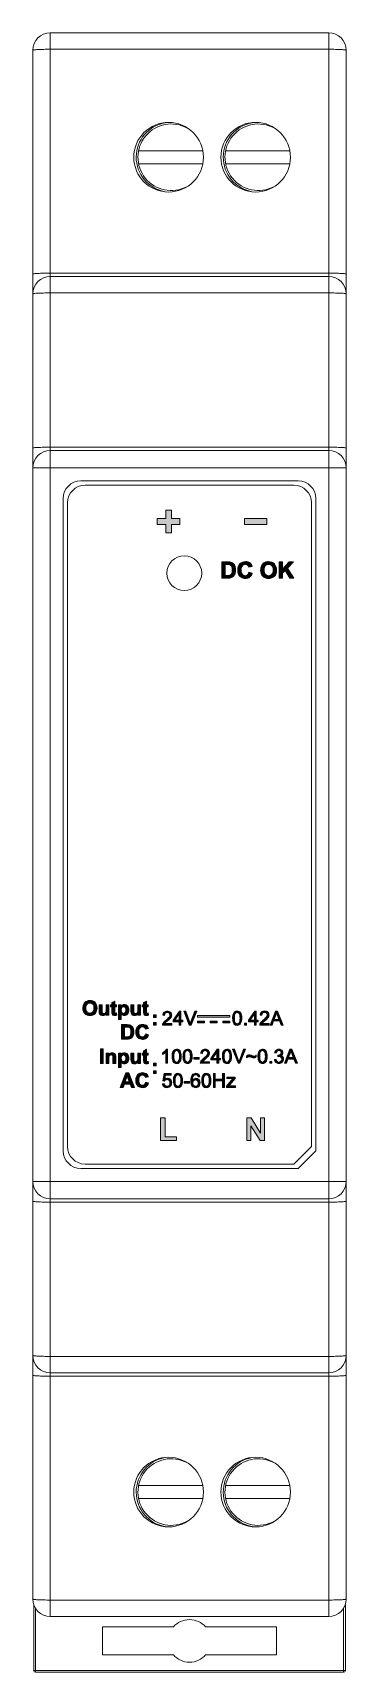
# Model space of a CAD drawing. Header units: inches. Extents: x 305.1 to 323.1, y 95.2 to 189.4.
import ezdxf

# ---------------------------------------------------------------- set-up
doc = ezdxf.new("R2010")
doc.units = ezdxf.units.IN
doc.header["$MEASUREMENT"] = 0
doc.layers.get('0').update_dxf_attribs({"lineweight": 13})
doc.layers.add('DIM', color=2, linetype='Continuous', lineweight=9)
doc.layers.add('Layer 1', color=7, linetype='Continuous')
doc.layers.add('Layer 3', color=7, linetype='Continuous')

# ---------------------------------------------------------------- blocks, each defined once
blk = doc.blocks.new('block 2')
at = {"layer": 'Layer 1'}
h = blk.add_hatch(color=254, dxfattribs=at)
h.dxf.hatch_style = 2
edge = h.paths.add_edge_path()
edge.add_spline(control_points=[(30.01, -38.088), (29.954, -38.105), (29.954, -38.105), (29.912, -38.118), (29.856, -38.125), (29.786, -38.125), (29.786, -38.125), (29.428, -38.125), (29.428, -38.125), (29.428, -38.125), (29.428, -37.183), (29.428, -37.183), (29.428, -37.183), (29.775, -37.183), (29.775, -37.183), (29.854, -37.183), (29.913, -37.189), (29.954, -37.201), (30.01, -37.217), (30.057, -37.246), (30.097, -37.288), (30.136, -37.329), (30.166, -37.38), (30.186, -37.44), (30.207, -37.501), (30.217, -37.574), (30.217, -37.663), (30.217, -37.74), (30.208, -37.807), (30.188, -37.864), (30.165, -37.932), (30.131, -37.988), (30.087, -38.03), (30.054, -38.062), (30.01, -38.088), (29.954, -38.105)], knot_values=[-1, -1, -1, -1, 0, 0, 0, 0, 1, 1, 1, 2, 2, 2, 3, 3, 3, 4, 4, 4, 5, 5, 5, 6, 6, 6, 7, 7, 7, 8, 8, 8, 9, 9, 9, 9.5, 10, 10, 10, 10], degree=3, periodic=0)
edge = h.paths.add_edge_path()
edge.add_spline(control_points=[(29.97, -37.418), (29.947, -37.396), (29.947, -37.396), (29.924, -37.374), (29.895, -37.359), (29.859, -37.351), (29.832, -37.346), (29.78, -37.342), (29.703, -37.342), (29.703, -37.342), (29.617, -37.342), (29.617, -37.342), (29.617, -37.342), (29.617, -37.966), (29.617, -37.966), (29.617, -37.966), (29.76, -37.966), (29.76, -37.966), (29.813, -37.966), (29.851, -37.964), (29.874, -37.957), (29.906, -37.949), (29.931, -37.936), (29.951, -37.918), (29.972, -37.9), (29.989, -37.869), (30.002, -37.827), (30.014, -37.785), (30.021, -37.727), (30.021, -37.655), (30.021, -37.582), (30.014, -37.526), (30.002, -37.487), (29.989, -37.448), (29.97, -37.418), (29.947, -37.396)], knot_values=[-1, -1, -1, -1, 0, 0, 0, 0, 1, 1, 1, 2, 2, 2, 3, 3, 3, 4, 4, 4, 5, 5, 5, 6, 6, 6, 7, 7, 7, 8, 8, 8, 9, 9, 9, 9.5, 10, 10, 10, 10], degree=3, periodic=0)
h = blk.add_hatch(color=254, dxfattribs=at)
h.dxf.hatch_style = 2
edge = h.paths.add_edge_path()
edge.add_spline(control_points=[(30.563, -37.852), (30.606, -37.903), (30.606, -37.903), (30.648, -37.953), (30.704, -37.979), (30.773, -37.979), (30.823, -37.979), (30.867, -37.963), (30.903, -37.931), (30.939, -37.898), (30.966, -37.848), (30.981, -37.779), (30.981, -37.779), (31.166, -37.837), (31.166, -37.837), (31.138, -37.94), (31.09, -38.017), (31.024, -38.066), (30.959, -38.116), (30.875, -38.141), (30.774, -38.141), (30.649, -38.141), (30.547, -38.098), (30.466, -38.013), (30.385, -37.928), (30.345, -37.811), (30.345, -37.662), (30.345, -37.505), (30.385, -37.384), (30.466, -37.297), (30.548, -37.21), (30.654, -37.167), (30.786, -37.167), (30.901, -37.167), (30.995, -37.201), (31.067, -37.269), (31.11, -37.309), (31.142, -37.367), (31.163, -37.443), (31.163, -37.443), (30.975, -37.487), (30.975, -37.487), (30.964, -37.439), (30.94, -37.4), (30.905, -37.372), (30.87, -37.343), (30.827, -37.33), (30.776, -37.33), (30.707, -37.33), (30.65, -37.354), (30.607, -37.405), (30.563, -37.455), (30.541, -37.536), (30.541, -37.649), (30.541, -37.767), (30.563, -37.852), (30.606, -37.903)], knot_values=[-1, -1, -1, -1, 0, 0, 0, 0, 1, 1, 1, 2, 2, 2, 3, 3, 3, 4, 4, 4, 5, 5, 5, 6, 6, 6, 7, 7, 7, 8, 8, 8, 9, 9, 9, 10, 10, 10, 11, 11, 11, 12, 12, 12, 13, 13, 13, 14, 14, 14, 15, 15, 15, 16, 16, 16, 16.5, 17, 17, 17, 17], degree=3, periodic=0)
h = blk.add_hatch(color=254, dxfattribs=at)
h.dxf.hatch_style = 2
edge = h.paths.add_edge_path()
edge.add_spline(control_points=[(32.529, -37.926), (32.446, -38.012), (32.446, -38.012), (32.364, -38.098), (32.253, -38.141), (32.114, -38.141), (31.974, -38.141), (31.863, -38.098), (31.78, -38.013), (31.698, -37.928), (31.656, -37.81), (31.656, -37.66), (31.656, -37.564), (31.67, -37.483), (31.699, -37.418), (31.72, -37.37), (31.75, -37.328), (31.787, -37.289), (31.824, -37.25), (31.864, -37.223), (31.909, -37.204), (31.967, -37.179), (32.035, -37.167), (32.112, -37.167), (32.25, -37.167), (32.362, -37.21), (32.445, -37.296), (32.528, -37.382), (32.57, -37.502), (32.57, -37.656), (32.57, -37.807), (32.529, -37.926), (32.446, -38.012)], knot_values=[-1, -1, -1, -1, 0, 0, 0, 0, 1, 1, 1, 2, 2, 2, 3, 3, 3, 4, 4, 4, 5, 5, 5, 6, 6, 6, 7, 7, 7, 8, 8, 8, 8.5, 9, 9, 9, 9], degree=3, periodic=0)
edge = h.paths.add_edge_path()
edge.add_spline(control_points=[(32.349, -37.463), (32.302, -37.409), (32.302, -37.409), (32.255, -37.356), (32.192, -37.33), (32.114, -37.33), (32.035, -37.33), (31.972, -37.356), (31.925, -37.41), (31.876, -37.464), (31.852, -37.545), (31.852, -37.654), (31.852, -37.76), (31.877, -37.841), (31.926, -37.896), (31.975, -37.951), (32.038, -37.979), (32.114, -37.979), (32.19, -37.979), (32.252, -37.951), (32.3, -37.897), (32.348, -37.842), (32.373, -37.76), (32.373, -37.651), (32.373, -37.543), (32.349, -37.463), (32.302, -37.409)], knot_values=[-1, -1, -1, -1, 0, 0, 0, 0, 1, 1, 1, 2, 2, 2, 3, 3, 3, 4, 4, 4, 5, 5, 5, 6, 6, 6, 6.5, 7, 7, 7, 7], degree=3, periodic=0)
h = blk.add_hatch(color=254, dxfattribs=at)
h.dxf.hatch_style = 2
h.paths.add_polyline_path([(32.72, -38.125), (32.72, -37.183), (32.911, -37.183), (32.911, -37.601), (33.295, -37.183), (33.551, -37.183), (33.197, -37.55), (33.571, -38.125), (33.324, -38.125), (33.065, -37.683), (32.911, -37.841), (32.911, -38.125)])
at = {"layer": 'Layer 1', "lineweight": 0}
blk.add_lwpolyline([(32.72, -38.125), (32.72, -37.183), (32.911, -37.183), (32.911, -37.601), (33.295, -37.183), (33.551, -37.183), (33.197, -37.55), (33.571, -38.125), (33.324, -38.125), (33.065, -37.683), (32.911, -37.841), (32.911, -38.125), (32.72, -38.125)], dxfattribs=at)
for points, knots in [([(29.428, -37.183), (29.428, -37.183), (29.775, -37.183), (29.775, -37.183), (29.854, -37.183), (29.913, -37.189), (29.954, -37.201), (30.01, -37.217), (30.057, -37.246), (30.097, -37.288), (30.136, -37.329), (30.166, -37.38), (30.186, -37.44), (30.207, -37.501), (30.217, -37.574), (30.217, -37.663), (30.217, -37.74), (30.208, -37.807), (30.188, -37.864), (30.165, -37.932), (30.131, -37.988), (30.087, -38.03), (30.054, -38.062), (30.01, -38.088), (29.954, -38.105), (29.912, -38.118), (29.856, -38.125), (29.786, -38.125), (29.786, -38.125), (29.428, -38.125), (29.428, -38.125), (29.428, -38.125), (29.428, -37.183), (29.428, -37.183)], [0, 0, 0, 0, 1, 1, 1, 2, 2, 2, 3, 3, 3, 4, 4, 4, 5, 5, 5, 6, 6, 6, 7, 7, 7, 8, 8, 8, 9, 9, 9, 10, 10, 10, 11, 11, 11, 11]), ([(29.617, -37.342), (29.617, -37.342), (29.617, -37.966), (29.617, -37.966), (29.617, -37.966), (29.76, -37.966), (29.76, -37.966), (29.813, -37.966), (29.851, -37.964), (29.874, -37.957), (29.906, -37.949), (29.931, -37.936), (29.951, -37.918), (29.972, -37.9), (29.989, -37.869), (30.002, -37.827), (30.014, -37.785), (30.021, -37.727), (30.021, -37.655), (30.021, -37.582), (30.014, -37.526), (30.002, -37.487), (29.989, -37.448), (29.97, -37.418), (29.947, -37.396), (29.924, -37.374), (29.895, -37.359), (29.859, -37.351), (29.832, -37.346), (29.78, -37.342), (29.703, -37.342), (29.703, -37.342), (29.617, -37.342), (29.617, -37.342)], [0, 0, 0, 0, 1, 1, 1, 2, 2, 2, 3, 3, 3, 4, 4, 4, 5, 5, 5, 6, 6, 6, 7, 7, 7, 8, 8, 8, 9, 9, 9, 10, 10, 10, 11, 11, 11, 11]), ([(30.981, -37.779), (30.981, -37.779), (31.166, -37.837), (31.166, -37.837), (31.138, -37.94), (31.09, -38.017), (31.024, -38.066), (30.959, -38.116), (30.875, -38.141), (30.774, -38.141), (30.649, -38.141), (30.547, -38.098), (30.466, -38.013), (30.385, -37.928), (30.345, -37.811), (30.345, -37.662), (30.345, -37.505), (30.385, -37.384), (30.466, -37.297), (30.548, -37.21), (30.654, -37.167), (30.786, -37.167), (30.901, -37.167), (30.995, -37.201), (31.067, -37.269), (31.11, -37.309), (31.142, -37.367), (31.163, -37.443), (31.163, -37.443), (30.975, -37.487), (30.975, -37.487), (30.964, -37.439), (30.94, -37.4), (30.905, -37.372), (30.87, -37.343), (30.827, -37.33), (30.776, -37.33), (30.707, -37.33), (30.65, -37.354), (30.607, -37.405), (30.563, -37.455), (30.541, -37.536), (30.541, -37.649), (30.541, -37.767), (30.563, -37.852), (30.606, -37.903), (30.648, -37.953), (30.704, -37.979), (30.773, -37.979), (30.823, -37.979), (30.867, -37.963), (30.903, -37.931), (30.939, -37.898), (30.966, -37.848), (30.981, -37.779)], [0, 0, 0, 0, 1, 1, 1, 2, 2, 2, 3, 3, 3, 4, 4, 4, 5, 5, 5, 6, 6, 6, 7, 7, 7, 8, 8, 8, 9, 9, 9, 10, 10, 10, 11, 11, 11, 12, 12, 12, 13, 13, 13, 14, 14, 14, 15, 15, 15, 16, 16, 16, 17, 17, 17, 18, 18, 18, 18]), ([(31.656, -37.66), (31.656, -37.564), (31.67, -37.483), (31.699, -37.418), (31.72, -37.37), (31.75, -37.328), (31.787, -37.289), (31.824, -37.25), (31.864, -37.223), (31.909, -37.204), (31.967, -37.179), (32.035, -37.167), (32.112, -37.167), (32.25, -37.167), (32.362, -37.21), (32.445, -37.296), (32.528, -37.382), (32.57, -37.502), (32.57, -37.656), (32.57, -37.807), (32.529, -37.926), (32.446, -38.012), (32.364, -38.098), (32.253, -38.141), (32.114, -38.141), (31.974, -38.141), (31.863, -38.098), (31.78, -38.013), (31.698, -37.928), (31.656, -37.81), (31.656, -37.66)], [0, 0, 0, 0, 1, 1, 1, 2, 2, 2, 3, 3, 3, 4, 4, 4, 5, 5, 5, 6, 6, 6, 7, 7, 7, 8, 8, 8, 9, 9, 9, 10, 10, 10, 10]), ([(31.852, -37.654), (31.852, -37.76), (31.877, -37.841), (31.926, -37.896), (31.975, -37.951), (32.038, -37.979), (32.114, -37.979), (32.19, -37.979), (32.252, -37.951), (32.3, -37.897), (32.348, -37.842), (32.373, -37.76), (32.373, -37.651), (32.373, -37.543), (32.349, -37.463), (32.302, -37.409), (32.255, -37.356), (32.192, -37.33), (32.114, -37.33), (32.035, -37.33), (31.972, -37.356), (31.925, -37.41), (31.876, -37.464), (31.852, -37.545), (31.852, -37.654)], [0, 0, 0, 0, 1, 1, 1, 2, 2, 2, 3, 3, 3, 4, 4, 4, 5, 5, 5, 6, 6, 6, 7, 7, 7, 8, 8, 8, 8])]:
    blk.add_open_spline(points, degree=3, knots=knots, dxfattribs=at)
blk = doc.blocks.new('block 3')
at = {"layer": 'Layer 1'}
h = blk.add_hatch(color=254, dxfattribs=at)
h.dxf.hatch_style = 2
h.paths.add_polyline_path([(26.208, -35.517), (26.208, -35.033), (25.721, -35.033), (25.721, -34.7), (26.208, -34.7), (26.208, -34.217), (26.532, -34.217), (26.532, -34.7), (27.021, -34.7), (27.021, -35.033), (26.532, -35.033), (26.532, -35.517)])
at = {"layer": 'Layer 1', "lineweight": 0}
blk.add_lwpolyline([(26.208, -35.517), (26.208, -35.033), (25.721, -35.033), (25.721, -34.7), (26.208, -34.7), (26.208, -34.217), (26.532, -34.217), (26.532, -34.7), (27.021, -34.7), (27.021, -35.033), (26.532, -35.033), (26.532, -35.517), (26.208, -35.517)], dxfattribs=at)
blk = doc.blocks.new('block 4')
at = {"layer": 'Layer 1'}
h = blk.add_hatch(color=254, dxfattribs=at)
h.dxf.hatch_style = 2
h.paths.add_polyline_path([(30.721, -35.032), (30.721, -34.702), (32.021, -34.702), (32.021, -35.032)])
at = {"layer": 'Layer 1', "lineweight": 0}
blk.add_lwpolyline([(30.721, -35.032), (30.721, -34.702), (32.021, -34.702), (32.021, -35.032), (30.721, -35.032)], dxfattribs=at)
blk = doc.blocks.new('block 10')
at = {"layer": 'Layer 1'}
h = blk.add_hatch(color=254, dxfattribs=at)
h.dxf.hatch_style = 2
h.paths.add_polyline_path([(25.909, -70.435), (25.909, -69.135), (26.174, -69.135), (26.174, -70.214), (26.832, -70.214), (26.832, -70.435)])
at = {"layer": 'Layer 1', "lineweight": 0}
blk.add_lwpolyline([(25.909, -70.435), (25.909, -69.135), (26.174, -69.135), (26.174, -70.214), (26.832, -70.214), (26.832, -70.435), (25.909, -70.435)], dxfattribs=at)
blk = doc.blocks.new('block 9')
at = {"layer": 'Layer 1'}
blk.add_blockref('block 10', (0, 0), dxfattribs=at)
blk = doc.blocks.new('block 12')
at = {"layer": 'Layer 1'}
h = blk.add_hatch(color=254, dxfattribs=at)
h.dxf.hatch_style = 2
h.paths.add_polyline_path([(30.855, -70.435), (30.855, -69.135), (31.111, -69.135), (31.643, -70.003), (31.643, -69.135), (31.886, -69.135), (31.886, -70.435), (31.623, -70.435), (31.1, -69.588), (31.1, -70.435)])
at = {"layer": 'Layer 1', "lineweight": 0}
blk.add_lwpolyline([(30.855, -70.435), (30.855, -69.135), (31.111, -69.135), (31.643, -70.003), (31.643, -69.135), (31.886, -69.135), (31.886, -70.435), (31.623, -70.435), (31.1, -69.588), (31.1, -70.435), (30.855, -70.435)], dxfattribs=at)
blk = doc.blocks.new('block 11')
at = {"layer": 'Layer 1'}
blk.add_blockref('block 12', (0, 0), dxfattribs=at)
blk = doc.blocks.new('block 230')
at = {"layer": 'Layer 3'}
h = blk.add_hatch(color=254, dxfattribs=at)
h.dxf.hatch_style = 2
edge = h.paths.add_edge_path()
edge.add_spline(control_points=[(22.222, -63.064), (22.148, -63.141), (22.148, -63.141), (22.074, -63.217), (21.976, -63.255), (21.853, -63.255), (21.728, -63.255), (21.629, -63.217), (21.555, -63.141), (21.482, -63.065), (21.445, -62.96), (21.445, -62.827), (21.445, -62.741), (21.457, -62.669), (21.483, -62.611), (21.502, -62.569), (21.528, -62.531), (21.561, -62.496), (21.594, -62.462), (21.631, -62.437), (21.67, -62.421), (21.722, -62.399), (21.782, -62.388), (21.851, -62.388), (21.974, -62.388), (22.073, -62.426), (22.147, -62.503), (22.221, -62.579), (22.258, -62.686), (22.258, -62.822), (22.258, -62.958), (22.222, -63.064), (22.148, -63.141)], knot_values=[-1, -1, -1, -1, 0, 0, 0, 0, 1, 1, 1, 2, 2, 2, 3, 3, 3, 4, 4, 4, 5, 5, 5, 6, 6, 6, 7, 7, 7, 8, 8, 8, 8.5, 9, 9, 9, 9], degree=3, periodic=0)
edge = h.paths.add_edge_path()
edge.add_spline(control_points=[(22.062, -62.651), (22.02, -62.604), (22.02, -62.604), (21.978, -62.556), (21.922, -62.533), (21.852, -62.533), (21.782, -62.533), (21.726, -62.557), (21.684, -62.604), (21.641, -62.652), (21.619, -62.724), (21.619, -62.821), (21.619, -62.916), (21.641, -62.988), (21.685, -63.037), (21.729, -63.086), (21.785, -63.111), (21.852, -63.111), (21.92, -63.111), (21.975, -63.086), (22.018, -63.038), (22.062, -62.989), (22.083, -62.916), (22.083, -62.819), (22.083, -62.722), (22.062, -62.651), (22.02, -62.604)], knot_values=[-1, -1, -1, -1, 0, 0, 0, 0, 1, 1, 1, 2, 2, 2, 3, 3, 3, 4, 4, 4, 5, 5, 5, 6, 6, 6, 6.5, 7, 7, 7, 7], degree=3, periodic=0)
h = blk.add_hatch(color=254, dxfattribs=at)
h.dxf.hatch_style = 2
edge = h.paths.add_edge_path()
edge.add_spline(control_points=[(22.778, -62.633), (22.778, -62.633), (22.778, -62.633), (22.778, -62.633), (22.939, -62.633), (22.939, -62.633), (22.939, -62.633), (22.939, -63.241), (22.939, -63.241), (22.939, -63.241), (22.789, -63.241), (22.789, -63.241), (22.789, -63.241), (22.789, -63.15), (22.789, -63.15), (22.767, -63.182), (22.738, -63.208), (22.702, -63.227), (22.666, -63.245), (22.628, -63.255), (22.588, -63.255), (22.547, -63.255), (22.51, -63.246), (22.478, -63.228), (22.446, -63.21), (22.423, -63.184), (22.408, -63.152), (22.393, -63.12), (22.386, -63.075), (22.386, -63.018), (22.386, -63.018), (22.386, -62.633), (22.386, -62.633), (22.386, -62.633), (22.547, -62.633), (22.547, -62.633), (22.547, -62.633), (22.547, -62.912), (22.547, -62.912), (22.547, -62.998), (22.55, -63.05), (22.556, -63.07), (22.562, -63.089), (22.572, -63.104), (22.588, -63.115), (22.604, -63.126), (22.623, -63.132), (22.648, -63.132), (22.675, -63.132), (22.7, -63.125), (22.722, -63.11), (22.743, -63.095), (22.758, -63.076), (22.766, -63.053), (22.774, -63.031), (22.778, -62.976), (22.778, -62.89), (22.778, -62.89), (22.778, -62.633), (22.778, -62.633)], knot_values=[-1, -1, -1, -1, 0, 0, 0, 0, 1, 1, 1, 2, 2, 2, 3, 3, 3, 4, 4, 4, 5, 5, 5, 6, 6, 6, 7, 7, 7, 8, 8, 8, 9, 9, 9, 10, 10, 10, 11, 11, 11, 12, 12, 12, 13, 13, 13, 14, 14, 14, 15, 15, 15, 16, 16, 16, 17, 17, 17, 17.5, 18, 18, 18, 18], degree=3, periodic=1)
h = blk.add_hatch(color=254, dxfattribs=at)
h.dxf.hatch_style = 2
edge = h.paths.add_edge_path()
edge.add_spline(control_points=[(23.113, -62.512), (23.113, -62.512), (23.113, -62.512), (23.113, -62.512), (23.274, -62.419), (23.274, -62.419), (23.274, -62.419), (23.274, -62.633), (23.274, -62.633), (23.274, -62.633), (23.384, -62.633), (23.384, -62.633), (23.384, -62.633), (23.384, -62.761), (23.384, -62.761), (23.384, -62.761), (23.274, -62.761), (23.274, -62.761), (23.274, -62.761), (23.274, -63.006), (23.274, -63.006), (23.274, -63.056), (23.275, -63.085), (23.277, -63.093), (23.279, -63.101), (23.284, -63.108), (23.292, -63.113), (23.299, -63.119), (23.308, -63.121), (23.319, -63.121), (23.334, -63.121), (23.355, -63.116), (23.383, -63.106), (23.383, -63.106), (23.397, -63.231), (23.397, -63.231), (23.36, -63.247), (23.317, -63.255), (23.27, -63.255), (23.241, -63.255), (23.215, -63.25), (23.192, -63.24), (23.168, -63.23), (23.151, -63.218), (23.14, -63.203), (23.13, -63.187), (23.122, -63.166), (23.118, -63.14), (23.114, -63.121), (23.113, -63.083), (23.113, -63.026), (23.113, -63.026), (23.113, -62.761), (23.113, -62.761), (23.113, -62.761), (23.039, -62.761), (23.039, -62.761), (23.039, -62.761), (23.039, -62.633), (23.039, -62.633), (23.039, -62.633), (23.113, -62.633), (23.113, -62.633), (23.113, -62.633), (23.113, -62.512), (23.113, -62.512)], knot_values=[-1, -1, -1, -1, 0, 0, 0, 0, 1, 1, 1, 2, 2, 2, 3, 3, 3, 4, 4, 4, 5, 5, 5, 6, 6, 6, 7, 7, 7, 8, 8, 8, 9, 9, 9, 10, 10, 10, 11, 11, 11, 12, 12, 12, 13, 13, 13, 14, 14, 14, 15, 15, 15, 16, 16, 16, 17, 17, 17, 18, 18, 18, 19, 19, 19, 19.5, 20, 20, 20, 20], degree=3, periodic=1)
h = blk.add_hatch(color=254, dxfattribs=at)
h.dxf.hatch_style = 2
edge = h.paths.add_edge_path()
edge.add_spline(control_points=[(23.682, -63.198), (23.652, -63.166), (23.652, -63.166), (23.652, -63.166), (23.652, -63.472), (23.652, -63.472), (23.652, -63.472), (23.491, -63.472), (23.491, -63.472), (23.491, -63.472), (23.491, -62.633), (23.491, -62.633), (23.491, -62.633), (23.641, -62.633), (23.641, -62.633), (23.641, -62.633), (23.641, -62.722), (23.641, -62.722), (23.66, -62.692), (23.686, -62.667), (23.72, -62.648), (23.753, -62.629), (23.79, -62.62), (23.83, -62.62), (23.901, -62.62), (23.96, -62.648), (24.01, -62.703), (24.059, -62.758), (24.084, -62.835), (24.084, -62.934), (24.084, -63.035), (24.059, -63.114), (24.009, -63.17), (23.96, -63.227), (23.9, -63.255), (23.829, -63.255), (23.796, -63.255), (23.765, -63.248), (23.738, -63.234), (23.711, -63.221), (23.682, -63.198), (23.652, -63.166)], knot_values=[-1, -1, -1, -1, 0, 0, 0, 0, 1, 1, 1, 2, 2, 2, 3, 3, 3, 4, 4, 4, 5, 5, 5, 6, 6, 6, 7, 7, 7, 8, 8, 8, 9, 9, 9, 10, 10, 10, 11, 11, 11, 11.5, 12, 12, 12, 12], degree=3, periodic=0)
edge = h.paths.add_edge_path()
edge.add_spline(control_points=[(23.907, -62.824), (23.882, -62.793), (23.882, -62.793), (23.856, -62.762), (23.824, -62.747), (23.787, -62.747), (23.748, -62.747), (23.715, -62.762), (23.689, -62.792), (23.663, -62.822), (23.65, -62.867), (23.65, -62.927), (23.65, -62.995), (23.663, -63.045), (23.691, -63.078), (23.718, -63.111), (23.75, -63.127), (23.79, -63.127), (23.827, -63.127), (23.858, -63.112), (23.883, -63.082), (23.908, -63.052), (23.92, -63.003), (23.92, -62.935), (23.92, -62.871), (23.907, -62.824), (23.882, -62.793)], knot_values=[-1, -1, -1, -1, 0, 0, 0, 0, 1, 1, 1, 2, 2, 2, 3, 3, 3, 4, 4, 4, 5, 5, 5, 6, 6, 6, 6.5, 7, 7, 7, 7], degree=3, periodic=0)
h = blk.add_hatch(color=254, dxfattribs=at)
h.dxf.hatch_style = 2
edge = h.paths.add_edge_path()
edge.add_spline(control_points=[(24.6, -62.633), (24.6, -62.633), (24.6, -62.633), (24.6, -62.633), (24.761, -62.633), (24.761, -62.633), (24.761, -62.633), (24.761, -63.241), (24.761, -63.241), (24.761, -63.241), (24.611, -63.241), (24.611, -63.241), (24.611, -63.241), (24.611, -63.15), (24.611, -63.15), (24.589, -63.182), (24.56, -63.208), (24.524, -63.227), (24.488, -63.245), (24.45, -63.255), (24.41, -63.255), (24.369, -63.255), (24.333, -63.246), (24.3, -63.228), (24.268, -63.21), (24.244, -63.184), (24.23, -63.152), (24.215, -63.12), (24.208, -63.075), (24.208, -63.018), (24.208, -63.018), (24.208, -62.633), (24.208, -62.633), (24.208, -62.633), (24.369, -62.633), (24.369, -62.633), (24.369, -62.633), (24.369, -62.912), (24.369, -62.912), (24.369, -62.998), (24.371, -63.05), (24.377, -63.07), (24.384, -63.089), (24.394, -63.104), (24.41, -63.115), (24.426, -63.126), (24.445, -63.132), (24.469, -63.132), (24.497, -63.132), (24.521, -63.125), (24.543, -63.11), (24.565, -63.095), (24.58, -63.076), (24.588, -63.053), (24.596, -63.031), (24.6, -62.976), (24.6, -62.89), (24.6, -62.89), (24.6, -62.633), (24.6, -62.633)], knot_values=[-1, -1, -1, -1, 0, 0, 0, 0, 1, 1, 1, 2, 2, 2, 3, 3, 3, 4, 4, 4, 5, 5, 5, 6, 6, 6, 7, 7, 7, 8, 8, 8, 9, 9, 9, 10, 10, 10, 11, 11, 11, 12, 12, 12, 13, 13, 13, 14, 14, 14, 15, 15, 15, 16, 16, 16, 17, 17, 17, 17.5, 18, 18, 18, 18], degree=3, periodic=1)
h = blk.add_hatch(color=254, dxfattribs=at)
h.dxf.hatch_style = 2
edge = h.paths.add_edge_path()
edge.add_spline(control_points=[(24.935, -62.512), (24.935, -62.512), (24.935, -62.512), (24.935, -62.512), (25.096, -62.419), (25.096, -62.419), (25.096, -62.419), (25.096, -62.633), (25.096, -62.633), (25.096, -62.633), (25.206, -62.633), (25.206, -62.633), (25.206, -62.633), (25.206, -62.761), (25.206, -62.761), (25.206, -62.761), (25.096, -62.761), (25.096, -62.761), (25.096, -62.761), (25.096, -63.006), (25.096, -63.006), (25.096, -63.056), (25.097, -63.085), (25.099, -63.093), (25.101, -63.101), (25.106, -63.108), (25.113, -63.113), (25.121, -63.119), (25.13, -63.121), (25.14, -63.121), (25.155, -63.121), (25.177, -63.116), (25.205, -63.106), (25.205, -63.106), (25.219, -63.231), (25.219, -63.231), (25.182, -63.247), (25.139, -63.255), (25.092, -63.255), (25.063, -63.255), (25.037, -63.25), (25.013, -63.24), (24.99, -63.23), (24.973, -63.218), (24.962, -63.203), (24.951, -63.187), (24.944, -63.166), (24.94, -63.14), (24.936, -63.121), (24.935, -63.083), (24.935, -63.026), (24.935, -63.026), (24.935, -62.761), (24.935, -62.761), (24.935, -62.761), (24.861, -62.761), (24.861, -62.761), (24.861, -62.761), (24.861, -62.633), (24.861, -62.633), (24.861, -62.633), (24.935, -62.633), (24.935, -62.633), (24.935, -62.633), (24.935, -62.512), (24.935, -62.512)], knot_values=[-1, -1, -1, -1, 0, 0, 0, 0, 1, 1, 1, 2, 2, 2, 3, 3, 3, 4, 4, 4, 5, 5, 5, 6, 6, 6, 7, 7, 7, 8, 8, 8, 9, 9, 9, 10, 10, 10, 11, 11, 11, 12, 12, 12, 13, 13, 13, 14, 14, 14, 15, 15, 15, 16, 16, 16, 17, 17, 17, 18, 18, 18, 19, 19, 19, 19.5, 20, 20, 20, 20], degree=3, periodic=1)
at = {"layer": 'Layer 3', "lineweight": 0}
for points, knots in [([(21.445, -62.827), (21.445, -62.741), (21.457, -62.669), (21.483, -62.611), (21.502, -62.569), (21.528, -62.531), (21.561, -62.496), (21.594, -62.462), (21.631, -62.437), (21.67, -62.421), (21.722, -62.399), (21.782, -62.388), (21.851, -62.388), (21.974, -62.388), (22.073, -62.426), (22.147, -62.503), (22.221, -62.579), (22.258, -62.686), (22.258, -62.822), (22.258, -62.958), (22.222, -63.064), (22.148, -63.141), (22.074, -63.217), (21.976, -63.255), (21.853, -63.255), (21.728, -63.255), (21.629, -63.217), (21.555, -63.141), (21.482, -63.065), (21.445, -62.96), (21.445, -62.827)], [0, 0, 0, 0, 1, 1, 1, 2, 2, 2, 3, 3, 3, 4, 4, 4, 5, 5, 5, 6, 6, 6, 7, 7, 7, 8, 8, 8, 9, 9, 9, 10, 10, 10, 10]), ([(21.619, -62.821), (21.619, -62.916), (21.641, -62.988), (21.685, -63.037), (21.729, -63.086), (21.785, -63.111), (21.852, -63.111), (21.92, -63.111), (21.975, -63.086), (22.018, -63.038), (22.062, -62.989), (22.083, -62.916), (22.083, -62.819), (22.083, -62.722), (22.062, -62.651), (22.02, -62.604), (21.978, -62.556), (21.922, -62.533), (21.852, -62.533), (21.782, -62.533), (21.726, -62.557), (21.684, -62.604), (21.641, -62.652), (21.619, -62.724), (21.619, -62.821)], [0, 0, 0, 0, 1, 1, 1, 2, 2, 2, 3, 3, 3, 4, 4, 4, 5, 5, 5, 6, 6, 6, 7, 7, 7, 8, 8, 8, 8]), ([(22.789, -63.241), (22.789, -63.241), (22.789, -63.15), (22.789, -63.15), (22.767, -63.182), (22.738, -63.208), (22.702, -63.227), (22.666, -63.245), (22.628, -63.255), (22.588, -63.255), (22.547, -63.255), (22.51, -63.246), (22.478, -63.228), (22.446, -63.21), (22.423, -63.184), (22.408, -63.152), (22.393, -63.12), (22.386, -63.075), (22.386, -63.018), (22.386, -63.018), (22.386, -62.633), (22.386, -62.633), (22.386, -62.633), (22.547, -62.633), (22.547, -62.633), (22.547, -62.633), (22.547, -62.912), (22.547, -62.912), (22.547, -62.998), (22.55, -63.05), (22.556, -63.07), (22.562, -63.089), (22.572, -63.104), (22.588, -63.115), (22.604, -63.126), (22.623, -63.132), (22.648, -63.132), (22.675, -63.132), (22.7, -63.125), (22.722, -63.11), (22.743, -63.095), (22.758, -63.076), (22.766, -63.053), (22.774, -63.031), (22.778, -62.976), (22.778, -62.89), (22.778, -62.89), (22.778, -62.633), (22.778, -62.633), (22.778, -62.633), (22.939, -62.633), (22.939, -62.633), (22.939, -62.633), (22.939, -63.241), (22.939, -63.241), (22.939, -63.241), (22.789, -63.241), (22.789, -63.241)], [0, 0, 0, 0, 1, 1, 1, 2, 2, 2, 3, 3, 3, 4, 4, 4, 5, 5, 5, 6, 6, 6, 7, 7, 7, 8, 8, 8, 9, 9, 9, 10, 10, 10, 11, 11, 11, 12, 12, 12, 13, 13, 13, 14, 14, 14, 15, 15, 15, 16, 16, 16, 17, 17, 17, 18, 18, 18, 19, 19, 19, 19]), ([(23.384, -62.633), (23.384, -62.633), (23.384, -62.761), (23.384, -62.761), (23.384, -62.761), (23.274, -62.761), (23.274, -62.761), (23.274, -62.761), (23.274, -63.006), (23.274, -63.006), (23.274, -63.056), (23.275, -63.085), (23.277, -63.093), (23.279, -63.101), (23.284, -63.108), (23.292, -63.113), (23.299, -63.119), (23.308, -63.121), (23.319, -63.121), (23.334, -63.121), (23.355, -63.116), (23.383, -63.106), (23.383, -63.106), (23.397, -63.231), (23.397, -63.231), (23.36, -63.247), (23.317, -63.255), (23.27, -63.255), (23.241, -63.255), (23.215, -63.25), (23.192, -63.24), (23.168, -63.23), (23.151, -63.218), (23.14, -63.203), (23.13, -63.187), (23.122, -63.166), (23.118, -63.14), (23.114, -63.121), (23.113, -63.083), (23.113, -63.026), (23.113, -63.026), (23.113, -62.761), (23.113, -62.761), (23.113, -62.761), (23.039, -62.761), (23.039, -62.761), (23.039, -62.761), (23.039, -62.633), (23.039, -62.633), (23.039, -62.633), (23.113, -62.633), (23.113, -62.633), (23.113, -62.633), (23.113, -62.512), (23.113, -62.512), (23.113, -62.512), (23.274, -62.419), (23.274, -62.419), (23.274, -62.419), (23.274, -62.633), (23.274, -62.633), (23.274, -62.633), (23.384, -62.633), (23.384, -62.633)], [0, 0, 0, 0, 1, 1, 1, 2, 2, 2, 3, 3, 3, 4, 4, 4, 5, 5, 5, 6, 6, 6, 7, 7, 7, 8, 8, 8, 9, 9, 9, 10, 10, 10, 11, 11, 11, 12, 12, 12, 13, 13, 13, 14, 14, 14, 15, 15, 15, 16, 16, 16, 17, 17, 17, 18, 18, 18, 19, 19, 19, 20, 20, 20, 21, 21, 21, 21]), ([(23.491, -62.633), (23.491, -62.633), (23.641, -62.633), (23.641, -62.633), (23.641, -62.633), (23.641, -62.722), (23.641, -62.722), (23.66, -62.692), (23.686, -62.667), (23.72, -62.648), (23.753, -62.629), (23.79, -62.62), (23.83, -62.62), (23.901, -62.62), (23.96, -62.648), (24.01, -62.703), (24.059, -62.758), (24.084, -62.835), (24.084, -62.934), (24.084, -63.035), (24.059, -63.114), (24.009, -63.17), (23.96, -63.227), (23.9, -63.255), (23.829, -63.255), (23.796, -63.255), (23.765, -63.248), (23.738, -63.234), (23.711, -63.221), (23.682, -63.198), (23.652, -63.166), (23.652, -63.166), (23.652, -63.472), (23.652, -63.472), (23.652, -63.472), (23.491, -63.472), (23.491, -63.472), (23.491, -63.472), (23.491, -62.633), (23.491, -62.633)], [0, 0, 0, 0, 1, 1, 1, 2, 2, 2, 3, 3, 3, 4, 4, 4, 5, 5, 5, 6, 6, 6, 7, 7, 7, 8, 8, 8, 9, 9, 9, 10, 10, 10, 11, 11, 11, 12, 12, 12, 13, 13, 13, 13]), ([(23.65, -62.927), (23.65, -62.995), (23.663, -63.045), (23.691, -63.078), (23.718, -63.111), (23.75, -63.127), (23.79, -63.127), (23.827, -63.127), (23.858, -63.112), (23.883, -63.082), (23.908, -63.052), (23.92, -63.003), (23.92, -62.935), (23.92, -62.871), (23.907, -62.824), (23.882, -62.793), (23.856, -62.762), (23.824, -62.747), (23.787, -62.747), (23.748, -62.747), (23.715, -62.762), (23.689, -62.792), (23.663, -62.822), (23.65, -62.867), (23.65, -62.927)], [0, 0, 0, 0, 1, 1, 1, 2, 2, 2, 3, 3, 3, 4, 4, 4, 5, 5, 5, 6, 6, 6, 7, 7, 7, 8, 8, 8, 8]), ([(24.611, -63.241), (24.611, -63.241), (24.611, -63.15), (24.611, -63.15), (24.589, -63.182), (24.56, -63.208), (24.524, -63.227), (24.488, -63.245), (24.45, -63.255), (24.41, -63.255), (24.369, -63.255), (24.333, -63.246), (24.3, -63.228), (24.268, -63.21), (24.244, -63.184), (24.23, -63.152), (24.215, -63.12), (24.208, -63.075), (24.208, -63.018), (24.208, -63.018), (24.208, -62.633), (24.208, -62.633), (24.208, -62.633), (24.369, -62.633), (24.369, -62.633), (24.369, -62.633), (24.369, -62.912), (24.369, -62.912), (24.369, -62.998), (24.371, -63.05), (24.377, -63.07), (24.384, -63.089), (24.394, -63.104), (24.41, -63.115), (24.426, -63.126), (24.445, -63.132), (24.469, -63.132), (24.497, -63.132), (24.521, -63.125), (24.543, -63.11), (24.565, -63.095), (24.58, -63.076), (24.588, -63.053), (24.596, -63.031), (24.6, -62.976), (24.6, -62.89), (24.6, -62.89), (24.6, -62.633), (24.6, -62.633), (24.6, -62.633), (24.761, -62.633), (24.761, -62.633), (24.761, -62.633), (24.761, -63.241), (24.761, -63.241), (24.761, -63.241), (24.611, -63.241), (24.611, -63.241)], [0, 0, 0, 0, 1, 1, 1, 2, 2, 2, 3, 3, 3, 4, 4, 4, 5, 5, 5, 6, 6, 6, 7, 7, 7, 8, 8, 8, 9, 9, 9, 10, 10, 10, 11, 11, 11, 12, 12, 12, 13, 13, 13, 14, 14, 14, 15, 15, 15, 16, 16, 16, 17, 17, 17, 18, 18, 18, 19, 19, 19, 19]), ([(25.206, -62.633), (25.206, -62.633), (25.206, -62.761), (25.206, -62.761), (25.206, -62.761), (25.096, -62.761), (25.096, -62.761), (25.096, -62.761), (25.096, -63.006), (25.096, -63.006), (25.096, -63.056), (25.097, -63.085), (25.099, -63.093), (25.101, -63.101), (25.106, -63.108), (25.113, -63.113), (25.121, -63.119), (25.13, -63.121), (25.14, -63.121), (25.155, -63.121), (25.177, -63.116), (25.205, -63.106), (25.205, -63.106), (25.219, -63.231), (25.219, -63.231), (25.182, -63.247), (25.139, -63.255), (25.092, -63.255), (25.063, -63.255), (25.037, -63.25), (25.013, -63.24), (24.99, -63.23), (24.973, -63.218), (24.962, -63.203), (24.951, -63.187), (24.944, -63.166), (24.94, -63.14), (24.936, -63.121), (24.935, -63.083), (24.935, -63.026), (24.935, -63.026), (24.935, -62.761), (24.935, -62.761), (24.935, -62.761), (24.861, -62.761), (24.861, -62.761), (24.861, -62.761), (24.861, -62.633), (24.861, -62.633), (24.861, -62.633), (24.935, -62.633), (24.935, -62.633), (24.935, -62.633), (24.935, -62.512), (24.935, -62.512), (24.935, -62.512), (25.096, -62.419), (25.096, -62.419), (25.096, -62.419), (25.096, -62.633), (25.096, -62.633), (25.096, -62.633), (25.206, -62.633), (25.206, -62.633)], [0, 0, 0, 0, 1, 1, 1, 2, 2, 2, 3, 3, 3, 4, 4, 4, 5, 5, 5, 6, 6, 6, 7, 7, 7, 8, 8, 8, 9, 9, 9, 10, 10, 10, 11, 11, 11, 12, 12, 12, 13, 13, 13, 14, 14, 14, 15, 15, 15, 16, 16, 16, 17, 17, 17, 18, 18, 18, 19, 19, 19, 20, 20, 20, 21, 21, 21, 21])]:
    blk.add_open_spline(points, degree=3, knots=knots, dxfattribs=at)
blk = doc.blocks.new('block 231')
at = {"layer": 'Layer 3'}
h = blk.add_hatch(color=254, dxfattribs=at)
h.dxf.hatch_style = 2
edge = h.paths.add_edge_path()
edge.add_spline(control_points=[(24.19, -64.579), (24.14, -64.595), (24.14, -64.595), (24.103, -64.607), (24.052, -64.613), (23.99, -64.613), (23.99, -64.613), (23.671, -64.613), (23.671, -64.613), (23.671, -64.613), (23.671, -63.774), (23.671, -63.774), (23.671, -63.774), (23.981, -63.774), (23.981, -63.774), (24.051, -63.774), (24.104, -63.779), (24.14, -63.79), (24.19, -63.805), (24.232, -63.83), (24.267, -63.867), (24.302, -63.904), (24.329, -63.95), (24.347, -64.003), (24.365, -64.057), (24.374, -64.123), (24.374, -64.202), (24.374, -64.27), (24.366, -64.33), (24.348, -64.38), (24.328, -64.441), (24.298, -64.49), (24.259, -64.528), (24.23, -64.557), (24.19, -64.579), (24.14, -64.595)], knot_values=[-1, -1, -1, -1, 0, 0, 0, 0, 1, 1, 1, 2, 2, 2, 3, 3, 3, 4, 4, 4, 5, 5, 5, 6, 6, 6, 7, 7, 7, 8, 8, 8, 9, 9, 9, 9.5, 10, 10, 10, 10], degree=3, periodic=0)
edge = h.paths.add_edge_path()
edge.add_spline(control_points=[(24.155, -63.983), (24.134, -63.964), (24.134, -63.964), (24.113, -63.944), (24.087, -63.931), (24.056, -63.924), (24.032, -63.919), (23.986, -63.916), (23.917, -63.916), (23.917, -63.916), (23.841, -63.916), (23.841, -63.916), (23.841, -63.916), (23.841, -64.472), (23.841, -64.472), (23.841, -64.472), (23.967, -64.472), (23.967, -64.472), (24.014, -64.472), (24.048, -64.469), (24.069, -64.463), (24.097, -64.457), (24.12, -64.445), (24.138, -64.429), (24.156, -64.412), (24.171, -64.385), (24.182, -64.348), (24.194, -64.31), (24.199, -64.259), (24.199, -64.194), (24.199, -64.129), (24.194, -64.079), (24.182, -64.045), (24.171, -64.01), (24.155, -63.983), (24.134, -63.964)], knot_values=[-1, -1, -1, -1, 0, 0, 0, 0, 1, 1, 1, 2, 2, 2, 3, 3, 3, 4, 4, 4, 5, 5, 5, 6, 6, 6, 7, 7, 7, 8, 8, 8, 9, 9, 9, 9.5, 10, 10, 10, 10], degree=3, periodic=0)
h = blk.add_hatch(color=254, dxfattribs=at)
h.dxf.hatch_style = 2
edge = h.paths.add_edge_path()
edge.add_spline(control_points=[(24.682, -64.37), (24.72, -64.415), (24.72, -64.415), (24.758, -64.46), (24.808, -64.482), (24.869, -64.482), (24.914, -64.482), (24.952, -64.468), (24.985, -64.439), (25.017, -64.411), (25.041, -64.366), (25.055, -64.304), (25.055, -64.304), (25.219, -64.356), (25.219, -64.356), (25.194, -64.448), (25.152, -64.516), (25.093, -64.561), (25.035, -64.605), (24.961, -64.627), (24.87, -64.627), (24.759, -64.627), (24.668, -64.589), (24.596, -64.513), (24.524, -64.437), (24.488, -64.333), (24.488, -64.201), (24.488, -64.061), (24.524, -63.953), (24.596, -63.876), (24.669, -63.798), (24.763, -63.76), (24.881, -63.76), (24.983, -63.76), (25.067, -63.79), (25.131, -63.851), (25.169, -63.887), (25.197, -63.938), (25.217, -64.005), (25.217, -64.005), (25.049, -64.045), (25.049, -64.045), (25.039, -64.002), (25.018, -63.967), (24.987, -63.942), (24.955, -63.917), (24.917, -63.904), (24.872, -63.904), (24.81, -63.904), (24.76, -63.927), (24.721, -63.971), (24.682, -64.016), (24.663, -64.088), (24.663, -64.188), (24.663, -64.294), (24.682, -64.37), (24.72, -64.415)], knot_values=[-1, -1, -1, -1, 0, 0, 0, 0, 1, 1, 1, 2, 2, 2, 3, 3, 3, 4, 4, 4, 5, 5, 5, 6, 6, 6, 7, 7, 7, 8, 8, 8, 9, 9, 9, 10, 10, 10, 11, 11, 11, 12, 12, 12, 13, 13, 13, 14, 14, 14, 15, 15, 15, 16, 16, 16, 16.5, 17, 17, 17, 17], degree=3, periodic=0)
at = {"layer": 'Layer 3', "lineweight": 0}
for points, knots in [([(23.671, -63.774), (23.671, -63.774), (23.981, -63.774), (23.981, -63.774), (24.051, -63.774), (24.104, -63.779), (24.14, -63.79), (24.19, -63.805), (24.232, -63.83), (24.267, -63.867), (24.302, -63.904), (24.329, -63.95), (24.347, -64.003), (24.365, -64.057), (24.374, -64.123), (24.374, -64.202), (24.374, -64.27), (24.366, -64.33), (24.348, -64.38), (24.328, -64.441), (24.298, -64.49), (24.259, -64.528), (24.23, -64.557), (24.19, -64.579), (24.14, -64.595), (24.103, -64.607), (24.052, -64.613), (23.99, -64.613), (23.99, -64.613), (23.671, -64.613), (23.671, -64.613), (23.671, -64.613), (23.671, -63.774), (23.671, -63.774)], [0, 0, 0, 0, 1, 1, 1, 2, 2, 2, 3, 3, 3, 4, 4, 4, 5, 5, 5, 6, 6, 6, 7, 7, 7, 8, 8, 8, 9, 9, 9, 10, 10, 10, 11, 11, 11, 11]), ([(23.841, -63.916), (23.841, -63.916), (23.841, -64.472), (23.841, -64.472), (23.841, -64.472), (23.967, -64.472), (23.967, -64.472), (24.014, -64.472), (24.048, -64.469), (24.069, -64.463), (24.097, -64.457), (24.12, -64.445), (24.138, -64.429), (24.156, -64.412), (24.171, -64.385), (24.182, -64.348), (24.194, -64.31), (24.199, -64.259), (24.199, -64.194), (24.199, -64.129), (24.194, -64.079), (24.182, -64.045), (24.171, -64.01), (24.155, -63.983), (24.134, -63.964), (24.113, -63.944), (24.087, -63.931), (24.056, -63.924), (24.032, -63.919), (23.986, -63.916), (23.917, -63.916), (23.917, -63.916), (23.841, -63.916), (23.841, -63.916)], [0, 0, 0, 0, 1, 1, 1, 2, 2, 2, 3, 3, 3, 4, 4, 4, 5, 5, 5, 6, 6, 6, 7, 7, 7, 8, 8, 8, 9, 9, 9, 10, 10, 10, 11, 11, 11, 11]), ([(25.055, -64.304), (25.055, -64.304), (25.219, -64.356), (25.219, -64.356), (25.194, -64.448), (25.152, -64.516), (25.093, -64.561), (25.035, -64.605), (24.961, -64.627), (24.87, -64.627), (24.759, -64.627), (24.668, -64.589), (24.596, -64.513), (24.524, -64.437), (24.488, -64.333), (24.488, -64.201), (24.488, -64.061), (24.524, -63.953), (24.596, -63.876), (24.669, -63.798), (24.763, -63.76), (24.881, -63.76), (24.983, -63.76), (25.067, -63.79), (25.131, -63.851), (25.169, -63.887), (25.197, -63.938), (25.217, -64.005), (25.217, -64.005), (25.049, -64.045), (25.049, -64.045), (25.039, -64.002), (25.018, -63.967), (24.987, -63.942), (24.955, -63.917), (24.917, -63.904), (24.872, -63.904), (24.81, -63.904), (24.76, -63.927), (24.721, -63.971), (24.682, -64.016), (24.663, -64.088), (24.663, -64.188), (24.663, -64.294), (24.682, -64.37), (24.72, -64.415), (24.758, -64.46), (24.808, -64.482), (24.869, -64.482), (24.914, -64.482), (24.952, -64.468), (24.985, -64.439), (25.017, -64.411), (25.041, -64.366), (25.055, -64.304)], [0, 0, 0, 0, 1, 1, 1, 2, 2, 2, 3, 3, 3, 4, 4, 4, 5, 5, 5, 6, 6, 6, 7, 7, 7, 8, 8, 8, 9, 9, 9, 10, 10, 10, 11, 11, 11, 12, 12, 12, 13, 13, 13, 14, 14, 14, 15, 15, 15, 16, 16, 16, 17, 17, 17, 18, 18, 18, 18])]:
    blk.add_open_spline(points, degree=3, knots=knots, dxfattribs=at)
blk = doc.blocks.new('block 229')
at = {"layer": 'Layer 3'}
for name in ['block 230', 'block 231']:
    blk.add_blockref(name, (0, 0), dxfattribs=at)
blk = doc.blocks.new('block 232')
at = {"layer": 'Layer 3'}
h = blk.add_hatch(color=254, dxfattribs=at)
h.dxf.hatch_style = 2
edge = h.paths.add_edge_path()
edge.add_spline(control_points=[(26.529, -67.248), (26.486, -67.301), (26.486, -67.301), (26.434, -67.367), (26.363, -67.4), (26.274, -67.4), (26.2, -67.4), (26.14, -67.379), (26.094, -67.337), (26.047, -67.296), (26.021, -67.242), (26.014, -67.174), (26.014, -67.174), (26.118, -67.165), (26.118, -67.165), (26.126, -67.216), (26.144, -67.254), (26.172, -67.279), (26.2, -67.305), (26.234, -67.318), (26.274, -67.318), (26.322, -67.318), (26.362, -67.3), (26.395, -67.264), (26.428, -67.227), (26.445, -67.18), (26.445, -67.12), (26.445, -67.064), (26.429, -67.019), (26.397, -66.986), (26.365, -66.954), (26.323, -66.937), (26.272, -66.937), (26.24, -66.937), (26.211, -66.944), (26.186, -66.959), (26.16, -66.973), (26.14, -66.992), (26.125, -67.015), (26.125, -67.015), (26.032, -67.003), (26.032, -67.003), (26.032, -67.003), (26.11, -66.588), (26.11, -66.588), (26.11, -66.588), (26.512, -66.588), (26.512, -66.588), (26.512, -66.588), (26.512, -66.683), (26.512, -66.683), (26.512, -66.683), (26.189, -66.683), (26.189, -66.683), (26.189, -66.683), (26.146, -66.9), (26.146, -66.9), (26.194, -66.866), (26.245, -66.849), (26.298, -66.849), (26.369, -66.849), (26.429, -66.874), (26.477, -66.923), (26.526, -66.972), (26.55, -67.035), (26.55, -67.111), (26.55, -67.184), (26.529, -67.248), (26.486, -67.301)], knot_values=[-1, -1, -1, -1, 0, 0, 0, 0, 1, 1, 1, 2, 2, 2, 3, 3, 3, 4, 4, 4, 5, 5, 5, 6, 6, 6, 7, 7, 7, 8, 8, 8, 9, 9, 9, 10, 10, 10, 11, 11, 11, 12, 12, 12, 13, 13, 13, 14, 14, 14, 15, 15, 15, 16, 16, 16, 17, 17, 17, 18, 18, 18, 19, 19, 19, 20, 20, 20, 20.5, 21, 21, 21, 21], degree=3, periodic=0)
h = blk.add_hatch(color=254, dxfattribs=at)
h.dxf.hatch_style = 2
edge = h.paths.add_edge_path()
edge.add_spline(control_points=[(27.092, -67.32), (27.053, -67.351), (27.053, -67.351), (27.014, -67.383), (26.965, -67.4), (26.906, -67.4), (26.828, -67.4), (26.766, -67.372), (26.722, -67.316), (26.669, -67.248), (26.642, -67.139), (26.642, -66.987), (26.642, -66.891), (26.652, -66.814), (26.672, -66.756), (26.692, -66.697), (26.721, -66.653), (26.759, -66.621), (26.798, -66.589), (26.847, -66.573), (26.906, -66.573), (26.95, -66.573), (26.987, -66.582), (27.02, -66.6), (27.053, -66.617), (27.08, -66.643), (27.101, -66.676), (27.123, -66.708), (27.139, -66.748), (27.152, -66.796), (27.164, -66.843), (27.169, -66.907), (27.169, -66.987), (27.169, -67.082), (27.16, -67.158), (27.14, -67.216), (27.121, -67.275), (27.092, -67.32), (27.053, -67.351)], knot_values=[-1, -1, -1, -1, 0, 0, 0, 0, 1, 1, 1, 2, 2, 2, 3, 3, 3, 4, 4, 4, 5, 5, 5, 6, 6, 6, 7, 7, 7, 8, 8, 8, 9, 9, 9, 10, 10, 10, 10.5, 11, 11, 11, 11], degree=3, periodic=0)
edge = h.paths.add_edge_path()
edge.add_spline(control_points=[(27.052, -66.765), (27.021, -66.722), (27.021, -66.722), (26.99, -66.678), (26.951, -66.656), (26.905, -66.656), (26.859, -66.656), (26.823, -66.675), (26.796, -66.714), (26.761, -66.763), (26.744, -66.854), (26.744, -66.987), (26.744, -67.119), (26.76, -67.208), (26.791, -67.252), (26.822, -67.295), (26.86, -67.318), (26.906, -67.318), (26.951, -67.318), (26.99, -67.295), (27.021, -67.252), (27.052, -67.207), (27.067, -67.119), (27.067, -66.987), (27.067, -66.854), (27.052, -66.765), (27.021, -66.722)], knot_values=[-1, -1, -1, -1, 0, 0, 0, 0, 1, 1, 1, 2, 2, 2, 3, 3, 3, 4, 4, 4, 5, 5, 5, 6, 6, 6, 6.5, 7, 7, 7, 7], degree=3, periodic=0)
h = blk.add_hatch(color=254, dxfattribs=at)
h.dxf.hatch_style = 2
edge = h.paths.add_edge_path()
edge.add_spline(control_points=[(27.671, -66.737), (27.729, -66.667), (27.729, -66.667), (27.779, -66.605), (27.847, -66.573), (27.932, -66.573), (27.996, -66.573), (28.048, -66.591), (28.089, -66.627), (28.13, -66.662), (28.154, -66.712), (28.162, -66.775), (28.162, -66.775), (28.063, -66.783), (28.063, -66.783), (28.054, -66.744), (28.042, -66.715), (28.026, -66.697), (27.999, -66.669), (27.966, -66.655), (27.926, -66.655), (27.895, -66.655), (27.867, -66.664), (27.843, -66.682), (27.812, -66.704), (27.787, -66.738), (27.769, -66.781), (27.751, -66.825), (27.742, -66.887), (27.741, -66.968), (27.765, -66.932), (27.794, -66.905), (27.829, -66.887), (27.863, -66.87), (27.9, -66.861), (27.938, -66.861), (28.003, -66.861), (28.06, -66.885), (28.106, -66.934), (28.153, -66.983), (28.177, -67.046), (28.177, -67.123), (28.177, -67.174), (28.166, -67.221), (28.144, -67.265), (28.121, -67.308), (28.092, -67.341), (28.053, -67.365), (28.015, -67.388), (27.972, -67.4), (27.923, -67.4), (27.841, -67.4), (27.773, -67.369), (27.721, -67.308), (27.668, -67.247), (27.643, -67.147), (27.643, -67.007), (27.643, -66.851), (27.671, -66.737), (27.729, -66.667)], knot_values=[-1, -1, -1, -1, 0, 0, 0, 0, 1, 1, 1, 2, 2, 2, 3, 3, 3, 4, 4, 4, 5, 5, 5, 6, 6, 6, 7, 7, 7, 8, 8, 8, 9, 9, 9, 10, 10, 10, 11, 11, 11, 12, 12, 12, 13, 13, 13, 14, 14, 14, 15, 15, 15, 16, 16, 16, 17, 17, 17, 17.5, 18, 18, 18, 18], degree=3, periodic=0)
edge = h.paths.add_edge_path()
edge.add_spline(control_points=[(28.06, -67.029), (28.03, -66.997), (28.03, -66.997), (28, -66.965), (27.963, -66.949), (27.918, -66.949), (27.873, -66.949), (27.835, -66.965), (27.803, -66.997), (27.772, -67.029), (27.756, -67.071), (27.756, -67.124), (27.756, -67.158), (27.764, -67.191), (27.778, -67.222), (27.793, -67.253), (27.813, -67.277), (27.839, -67.293), (27.866, -67.309), (27.893, -67.318), (27.921, -67.318), (27.964, -67.318), (27.999, -67.301), (28.03, -67.267), (28.06, -67.233), (28.075, -67.187), (28.075, -67.129), (28.075, -67.073), (28.06, -67.029), (28.03, -66.997)], knot_values=[-1, -1, -1, -1, 0, 0, 0, 0, 1, 1, 1, 2, 2, 2, 3, 3, 3, 4, 4, 4, 5, 5, 5, 6, 6, 6, 7, 7, 7, 7.5, 8, 8, 8, 8], degree=3, periodic=0)
h = blk.add_hatch(color=254, dxfattribs=at)
h.dxf.hatch_style = 2
edge = h.paths.add_edge_path()
edge.add_spline(control_points=[(28.725, -67.32), (28.686, -67.351), (28.686, -67.351), (28.647, -67.383), (28.598, -67.4), (28.539, -67.4), (28.461, -67.4), (28.4, -67.372), (28.355, -67.316), (28.302, -67.248), (28.275, -67.139), (28.275, -66.987), (28.275, -66.891), (28.285, -66.814), (28.305, -66.756), (28.324, -66.697), (28.353, -66.653), (28.392, -66.621), (28.431, -66.589), (28.48, -66.573), (28.539, -66.573), (28.582, -66.573), (28.62, -66.582), (28.653, -66.6), (28.686, -66.617), (28.713, -66.643), (28.734, -66.676), (28.756, -66.708), (28.772, -66.748), (28.784, -66.796), (28.797, -66.843), (28.802, -66.907), (28.802, -66.987), (28.802, -67.082), (28.793, -67.158), (28.773, -67.216), (28.754, -67.275), (28.725, -67.32), (28.686, -67.351)], knot_values=[-1, -1, -1, -1, 0, 0, 0, 0, 1, 1, 1, 2, 2, 2, 3, 3, 3, 4, 4, 4, 5, 5, 5, 6, 6, 6, 7, 7, 7, 8, 8, 8, 9, 9, 9, 10, 10, 10, 10.5, 11, 11, 11, 11], degree=3, periodic=0)
edge = h.paths.add_edge_path()
edge.add_spline(control_points=[(28.685, -66.765), (28.654, -66.722), (28.654, -66.722), (28.623, -66.678), (28.584, -66.656), (28.538, -66.656), (28.492, -66.656), (28.456, -66.675), (28.428, -66.714), (28.394, -66.763), (28.377, -66.854), (28.377, -66.987), (28.377, -67.119), (28.393, -67.208), (28.424, -67.252), (28.455, -67.295), (28.493, -67.318), (28.539, -67.318), (28.584, -67.318), (28.623, -67.295), (28.654, -67.252), (28.685, -67.207), (28.7, -67.119), (28.7, -66.987), (28.7, -66.854), (28.685, -66.765), (28.654, -66.722)], knot_values=[-1, -1, -1, -1, 0, 0, 0, 0, 1, 1, 1, 2, 2, 2, 3, 3, 3, 4, 4, 4, 5, 5, 5, 6, 6, 6, 6.5, 7, 7, 7, 7], degree=3, periodic=0)
h = blk.add_hatch(color=254, dxfattribs=at)
h.dxf.hatch_style = 2
h.paths.add_polyline_path([(28.947, -67.385), (28.947, -66.577), (29.054, -66.577), (29.054, -66.909), (29.474, -66.909), (29.474, -66.577), (29.581, -66.577), (29.581, -67.385), (29.474, -67.385), (29.474, -67.004), (29.054, -67.004), (29.054, -67.385)])
h = blk.add_hatch(color=254, dxfattribs=at)
h.dxf.hatch_style = 2
edge = h.paths.add_edge_path()
edge.add_spline(control_points=[(29.903, -67.3), (29.942, -67.3), (29.942, -67.3), (29.942, -67.3), (30.213, -67.3), (30.213, -67.3), (30.213, -67.3), (30.213, -67.385), (30.213, -67.385), (30.213, -67.385), (29.694, -67.385), (29.694, -67.385), (29.694, -67.385), (29.694, -67.305), (29.694, -67.305), (29.694, -67.305), (30.067, -66.877), (30.067, -66.877), (30.025, -66.879), (29.988, -66.88), (29.955, -66.88), (29.955, -66.88), (29.717, -66.88), (29.717, -66.88), (29.717, -66.88), (29.717, -66.799), (29.717, -66.799), (29.717, -66.799), (30.195, -66.799), (30.195, -66.799), (30.195, -66.799), (30.195, -66.865), (30.195, -66.865), (30.195, -66.865), (29.878, -67.237), (29.878, -67.237), (29.878, -67.237), (29.817, -67.305), (29.817, -67.305), (29.861, -67.302), (29.903, -67.3), (29.942, -67.3)], knot_values=[-1, -1, -1, -1, 0, 0, 0, 0, 1, 1, 1, 2, 2, 2, 3, 3, 3, 4, 4, 4, 5, 5, 5, 6, 6, 6, 7, 7, 7, 8, 8, 8, 9, 9, 9, 10, 10, 10, 11, 11, 11, 11.5, 12, 12, 12, 12], degree=3, periodic=0)
h = blk.add_hatch(color=254, dxfattribs=at)
h.dxf.hatch_style = 2
h.paths.add_polyline_path([(27.259, -67.143), (27.259, -67.043), (27.564, -67.043), (27.564, -67.143)])
at = {"layer": 'Layer 3', "lineweight": 0}
for points in [[(28.947, -67.385), (28.947, -66.577), (29.054, -66.577), (29.054, -66.909), (29.474, -66.909), (29.474, -66.577), (29.581, -66.577), (29.581, -67.385), (29.474, -67.385), (29.474, -67.004), (29.054, -67.004), (29.054, -67.385), (28.947, -67.385)], [(27.259, -67.143), (27.259, -67.043), (27.564, -67.043), (27.564, -67.143), (27.259, -67.143)]]:
    blk.add_lwpolyline(points, dxfattribs=at)
for points, knots in [([(26.014, -67.174), (26.014, -67.174), (26.118, -67.165), (26.118, -67.165), (26.126, -67.216), (26.144, -67.254), (26.172, -67.279), (26.2, -67.305), (26.234, -67.318), (26.274, -67.318), (26.322, -67.318), (26.362, -67.3), (26.395, -67.264), (26.428, -67.227), (26.445, -67.18), (26.445, -67.12), (26.445, -67.064), (26.429, -67.019), (26.397, -66.986), (26.365, -66.954), (26.323, -66.937), (26.272, -66.937), (26.24, -66.937), (26.211, -66.944), (26.186, -66.959), (26.16, -66.973), (26.14, -66.992), (26.125, -67.015), (26.125, -67.015), (26.032, -67.003), (26.032, -67.003), (26.032, -67.003), (26.11, -66.588), (26.11, -66.588), (26.11, -66.588), (26.512, -66.588), (26.512, -66.588), (26.512, -66.588), (26.512, -66.683), (26.512, -66.683), (26.512, -66.683), (26.189, -66.683), (26.189, -66.683), (26.189, -66.683), (26.146, -66.9), (26.146, -66.9), (26.194, -66.866), (26.245, -66.849), (26.298, -66.849), (26.369, -66.849), (26.429, -66.874), (26.477, -66.923), (26.526, -66.972), (26.55, -67.035), (26.55, -67.111), (26.55, -67.184), (26.529, -67.248), (26.486, -67.301), (26.434, -67.367), (26.363, -67.4), (26.274, -67.4), (26.2, -67.4), (26.14, -67.379), (26.094, -67.337), (26.047, -67.296), (26.021, -67.242), (26.014, -67.174)], [0, 0, 0, 0, 1, 1, 1, 2, 2, 2, 3, 3, 3, 4, 4, 4, 5, 5, 5, 6, 6, 6, 7, 7, 7, 8, 8, 8, 9, 9, 9, 10, 10, 10, 11, 11, 11, 12, 12, 12, 13, 13, 13, 14, 14, 14, 15, 15, 15, 16, 16, 16, 17, 17, 17, 18, 18, 18, 19, 19, 19, 20, 20, 20, 21, 21, 21, 22, 22, 22, 22]), ([(26.642, -66.987), (26.642, -66.891), (26.652, -66.814), (26.672, -66.756), (26.692, -66.697), (26.721, -66.653), (26.759, -66.621), (26.798, -66.589), (26.847, -66.573), (26.906, -66.573), (26.95, -66.573), (26.987, -66.582), (27.02, -66.6), (27.053, -66.617), (27.08, -66.643), (27.101, -66.676), (27.123, -66.708), (27.139, -66.748), (27.152, -66.796), (27.164, -66.843), (27.169, -66.907), (27.169, -66.987), (27.169, -67.082), (27.16, -67.158), (27.14, -67.216), (27.121, -67.275), (27.092, -67.32), (27.053, -67.351), (27.014, -67.383), (26.965, -67.4), (26.906, -67.4), (26.828, -67.4), (26.766, -67.372), (26.722, -67.316), (26.669, -67.248), (26.642, -67.139), (26.642, -66.987)], [0, 0, 0, 0, 1, 1, 1, 2, 2, 2, 3, 3, 3, 4, 4, 4, 5, 5, 5, 6, 6, 6, 7, 7, 7, 8, 8, 8, 9, 9, 9, 10, 10, 10, 11, 11, 11, 12, 12, 12, 12]), ([(26.744, -66.987), (26.744, -67.119), (26.76, -67.208), (26.791, -67.252), (26.822, -67.295), (26.86, -67.318), (26.906, -67.318), (26.951, -67.318), (26.99, -67.295), (27.021, -67.252), (27.052, -67.207), (27.067, -67.119), (27.067, -66.987), (27.067, -66.854), (27.052, -66.765), (27.021, -66.722), (26.99, -66.678), (26.951, -66.656), (26.905, -66.656), (26.859, -66.656), (26.823, -66.675), (26.796, -66.714), (26.761, -66.763), (26.744, -66.854), (26.744, -66.987)], [0, 0, 0, 0, 1, 1, 1, 2, 2, 2, 3, 3, 3, 4, 4, 4, 5, 5, 5, 6, 6, 6, 7, 7, 7, 8, 8, 8, 8]), ([(28.162, -66.775), (28.162, -66.775), (28.063, -66.783), (28.063, -66.783), (28.054, -66.744), (28.042, -66.715), (28.026, -66.697), (27.999, -66.669), (27.966, -66.655), (27.926, -66.655), (27.895, -66.655), (27.867, -66.664), (27.843, -66.682), (27.812, -66.704), (27.787, -66.738), (27.769, -66.781), (27.751, -66.825), (27.742, -66.887), (27.741, -66.968), (27.765, -66.932), (27.794, -66.905), (27.829, -66.887), (27.863, -66.87), (27.9, -66.861), (27.938, -66.861), (28.003, -66.861), (28.06, -66.885), (28.106, -66.934), (28.153, -66.983), (28.177, -67.046), (28.177, -67.123), (28.177, -67.174), (28.166, -67.221), (28.144, -67.265), (28.121, -67.308), (28.092, -67.341), (28.053, -67.365), (28.015, -67.388), (27.972, -67.4), (27.923, -67.4), (27.841, -67.4), (27.773, -67.369), (27.721, -67.308), (27.668, -67.247), (27.643, -67.147), (27.643, -67.007), (27.643, -66.851), (27.671, -66.737), (27.729, -66.667), (27.779, -66.605), (27.847, -66.573), (27.932, -66.573), (27.996, -66.573), (28.048, -66.591), (28.089, -66.627), (28.13, -66.662), (28.154, -66.712), (28.162, -66.775)], [0, 0, 0, 0, 1, 1, 1, 2, 2, 2, 3, 3, 3, 4, 4, 4, 5, 5, 5, 6, 6, 6, 7, 7, 7, 8, 8, 8, 9, 9, 9, 10, 10, 10, 11, 11, 11, 12, 12, 12, 13, 13, 13, 14, 14, 14, 15, 15, 15, 16, 16, 16, 17, 17, 17, 18, 18, 18, 19, 19, 19, 19]), ([(28.275, -66.987), (28.275, -66.891), (28.285, -66.814), (28.305, -66.756), (28.324, -66.697), (28.353, -66.653), (28.392, -66.621), (28.431, -66.589), (28.48, -66.573), (28.539, -66.573), (28.582, -66.573), (28.62, -66.582), (28.653, -66.6), (28.686, -66.617), (28.713, -66.643), (28.734, -66.676), (28.756, -66.708), (28.772, -66.748), (28.784, -66.796), (28.797, -66.843), (28.802, -66.907), (28.802, -66.987), (28.802, -67.082), (28.793, -67.158), (28.773, -67.216), (28.754, -67.275), (28.725, -67.32), (28.686, -67.351), (28.647, -67.383), (28.598, -67.4), (28.539, -67.4), (28.461, -67.4), (28.4, -67.372), (28.355, -67.316), (28.302, -67.248), (28.275, -67.139), (28.275, -66.987)], [0, 0, 0, 0, 1, 1, 1, 2, 2, 2, 3, 3, 3, 4, 4, 4, 5, 5, 5, 6, 6, 6, 7, 7, 7, 8, 8, 8, 9, 9, 9, 10, 10, 10, 11, 11, 11, 12, 12, 12, 12]), ([(28.377, -66.987), (28.377, -67.119), (28.393, -67.208), (28.424, -67.252), (28.455, -67.295), (28.493, -67.318), (28.539, -67.318), (28.584, -67.318), (28.623, -67.295), (28.654, -67.252), (28.685, -67.207), (28.7, -67.119), (28.7, -66.987), (28.7, -66.854), (28.685, -66.765), (28.654, -66.722), (28.623, -66.678), (28.584, -66.656), (28.538, -66.656), (28.492, -66.656), (28.456, -66.675), (28.428, -66.714), (28.394, -66.763), (28.377, -66.854), (28.377, -66.987)], [0, 0, 0, 0, 1, 1, 1, 2, 2, 2, 3, 3, 3, 4, 4, 4, 5, 5, 5, 6, 6, 6, 7, 7, 7, 8, 8, 8, 8]), ([(29.694, -67.385), (29.694, -67.385), (29.694, -67.305), (29.694, -67.305), (29.694, -67.305), (30.067, -66.877), (30.067, -66.877), (30.025, -66.879), (29.988, -66.88), (29.955, -66.88), (29.955, -66.88), (29.717, -66.88), (29.717, -66.88), (29.717, -66.88), (29.717, -66.799), (29.717, -66.799), (29.717, -66.799), (30.195, -66.799), (30.195, -66.799), (30.195, -66.799), (30.195, -66.865), (30.195, -66.865), (30.195, -66.865), (29.878, -67.237), (29.878, -67.237), (29.878, -67.237), (29.817, -67.305), (29.817, -67.305), (29.861, -67.302), (29.903, -67.3), (29.942, -67.3), (29.942, -67.3), (30.213, -67.3), (30.213, -67.3), (30.213, -67.3), (30.213, -67.385), (30.213, -67.385), (30.213, -67.385), (29.694, -67.385), (29.694, -67.385)], [0, 0, 0, 0, 1, 1, 1, 2, 2, 2, 3, 3, 3, 4, 4, 4, 5, 5, 5, 6, 6, 6, 7, 7, 7, 8, 8, 8, 9, 9, 9, 10, 10, 10, 11, 11, 11, 12, 12, 12, 13, 13, 13, 13]), ([(27.756, -67.124), (27.756, -67.158), (27.764, -67.191), (27.778, -67.222), (27.793, -67.253), (27.813, -67.277), (27.839, -67.293), (27.866, -67.309), (27.893, -67.318), (27.921, -67.318), (27.964, -67.318), (27.999, -67.301), (28.03, -67.267), (28.06, -67.233), (28.075, -67.187), (28.075, -67.129), (28.075, -67.073), (28.06, -67.029), (28.03, -66.997), (28, -66.965), (27.963, -66.949), (27.918, -66.949), (27.873, -66.949), (27.835, -66.965), (27.803, -66.997), (27.772, -67.029), (27.756, -67.071), (27.756, -67.124)], [0, 0, 0, 0, 1, 1, 1, 2, 2, 2, 3, 3, 3, 4, 4, 4, 5, 5, 5, 6, 6, 6, 7, 7, 7, 8, 8, 8, 9, 9, 9, 9])]:
    blk.add_open_spline(points, degree=3, knots=knots, dxfattribs=at)
blk = doc.blocks.new('block 234')
at = {"layer": 'Layer 3'}
h = blk.add_hatch(color=254, dxfattribs=at)
h.dxf.hatch_style = 2
edge = h.paths.add_edge_path()
edge.add_spline(control_points=[(26.381, -63.499), (26.309, -63.56), (26.309, -63.56), (26.25, -63.61), (26.211, -63.644), (26.194, -63.662), (26.177, -63.679), (26.163, -63.698), (26.152, -63.716), (26.152, -63.716), (26.549, -63.716), (26.549, -63.716), (26.549, -63.716), (26.549, -63.811), (26.549, -63.811), (26.549, -63.811), (26.014, -63.811), (26.014, -63.811), (26.013, -63.787), (26.017, -63.764), (26.026, -63.742), (26.039, -63.706), (26.061, -63.67), (26.091, -63.634), (26.121, -63.599), (26.165, -63.558), (26.221, -63.512), (26.309, -63.439), (26.369, -63.383), (26.4, -63.34), (26.431, -63.298), (26.446, -63.258), (26.446, -63.221), (26.446, -63.181), (26.432, -63.148), (26.404, -63.121), (26.376, -63.094), (26.339, -63.08), (26.294, -63.08), (26.246, -63.08), (26.208, -63.095), (26.179, -63.123), (26.15, -63.152), (26.136, -63.192), (26.135, -63.243), (26.135, -63.243), (26.033, -63.232), (26.033, -63.232), (26.04, -63.156), (26.066, -63.098), (26.112, -63.058), (26.158, -63.018), (26.219, -62.998), (26.296, -62.998), (26.374, -62.998), (26.435, -63.02), (26.481, -63.063), (26.526, -63.106), (26.548, -63.159), (26.548, -63.223), (26.548, -63.255), (26.542, -63.287), (26.528, -63.319), (26.515, -63.35), (26.493, -63.383), (26.462, -63.417), (26.432, -63.452), (26.381, -63.499), (26.309, -63.56)], knot_values=[-1, -1, -1, -1, 0, 0, 0, 0, 1, 1, 1, 2, 2, 2, 3, 3, 3, 4, 4, 4, 5, 5, 5, 6, 6, 6, 7, 7, 7, 8, 8, 8, 9, 9, 9, 10, 10, 10, 11, 11, 11, 12, 12, 12, 13, 13, 13, 14, 14, 14, 15, 15, 15, 16, 16, 16, 17, 17, 17, 18, 18, 18, 19, 19, 19, 20, 20, 20, 20.5, 21, 21, 21, 21], degree=3, periodic=0)
h = blk.add_hatch(color=254, dxfattribs=at)
h.dxf.hatch_style = 2
h.paths.add_polyline_path([(26.975, -63.811), (26.975, -63.617), (26.624, -63.617), (26.624, -63.526), (26.993, -63.001), (27.074, -63.001), (27.074, -63.526), (27.184, -63.526), (27.184, -63.617), (27.074, -63.617), (27.074, -63.811)])
h.paths.add_polyline_path([(26.975, -63.526), (26.975, -63.161), (26.721, -63.526)])
h = blk.add_hatch(color=254, dxfattribs=at)
h.dxf.hatch_style = 2
edge = h.paths.add_edge_path()
edge.add_spline(control_points=[(27.875, -63.001), (27.875, -63.001), (27.875, -63.001), (27.875, -63.001), (27.984, -63.001), (27.984, -63.001), (27.984, -63.001), (27.667, -63.811), (27.667, -63.811), (27.667, -63.811), (27.557, -63.811), (27.557, -63.811), (27.557, -63.811), (27.243, -63.001), (27.243, -63.001), (27.243, -63.001), (27.359, -63.001), (27.359, -63.001), (27.359, -63.001), (27.57, -63.59), (27.57, -63.59), (27.587, -63.637), (27.601, -63.681), (27.612, -63.722), (27.625, -63.678), (27.639, -63.634), (27.656, -63.59), (27.656, -63.59), (27.875, -63.001), (27.875, -63.001)], knot_values=[-1, -1, -1, -1, 0, 0, 0, 0, 1, 1, 1, 2, 2, 2, 3, 3, 3, 4, 4, 4, 5, 5, 5, 6, 6, 6, 7, 7, 7, 7.5, 8, 8, 8, 8], degree=3, periodic=1)
at = {"layer": 'Layer 3', "lineweight": 0}
for points in [[(26.975, -63.811), (26.975, -63.617), (26.624, -63.617), (26.624, -63.526), (26.993, -63.001), (27.074, -63.001), (27.074, -63.526), (27.184, -63.526), (27.184, -63.617), (27.074, -63.617), (27.074, -63.811), (26.975, -63.811)], [(26.975, -63.526), (26.975, -63.161), (26.721, -63.526), (26.975, -63.526)]]:
    blk.add_lwpolyline(points, dxfattribs=at)
for points, knots in [([(26.549, -63.716), (26.549, -63.716), (26.549, -63.811), (26.549, -63.811), (26.549, -63.811), (26.014, -63.811), (26.014, -63.811), (26.013, -63.787), (26.017, -63.764), (26.026, -63.742), (26.039, -63.706), (26.061, -63.67), (26.091, -63.634), (26.121, -63.599), (26.165, -63.558), (26.221, -63.512), (26.309, -63.439), (26.369, -63.383), (26.4, -63.34), (26.431, -63.298), (26.446, -63.258), (26.446, -63.221), (26.446, -63.181), (26.432, -63.148), (26.404, -63.121), (26.376, -63.094), (26.339, -63.08), (26.294, -63.08), (26.246, -63.08), (26.208, -63.095), (26.179, -63.123), (26.15, -63.152), (26.136, -63.192), (26.135, -63.243), (26.135, -63.243), (26.033, -63.232), (26.033, -63.232), (26.04, -63.156), (26.066, -63.098), (26.112, -63.058), (26.158, -63.018), (26.219, -62.998), (26.296, -62.998), (26.374, -62.998), (26.435, -63.02), (26.481, -63.063), (26.526, -63.106), (26.548, -63.159), (26.548, -63.223), (26.548, -63.255), (26.542, -63.287), (26.528, -63.319), (26.515, -63.35), (26.493, -63.383), (26.462, -63.417), (26.432, -63.452), (26.381, -63.499), (26.309, -63.56), (26.25, -63.61), (26.211, -63.644), (26.194, -63.662), (26.177, -63.679), (26.163, -63.698), (26.152, -63.716), (26.152, -63.716), (26.549, -63.716), (26.549, -63.716)], [0, 0, 0, 0, 1, 1, 1, 2, 2, 2, 3, 3, 3, 4, 4, 4, 5, 5, 5, 6, 6, 6, 7, 7, 7, 8, 8, 8, 9, 9, 9, 10, 10, 10, 11, 11, 11, 12, 12, 12, 13, 13, 13, 14, 14, 14, 15, 15, 15, 16, 16, 16, 17, 17, 17, 18, 18, 18, 19, 19, 19, 20, 20, 20, 21, 21, 21, 22, 22, 22, 22]), ([(27.557, -63.811), (27.557, -63.811), (27.243, -63.001), (27.243, -63.001), (27.243, -63.001), (27.359, -63.001), (27.359, -63.001), (27.359, -63.001), (27.57, -63.59), (27.57, -63.59), (27.587, -63.637), (27.601, -63.681), (27.612, -63.722), (27.625, -63.678), (27.639, -63.634), (27.656, -63.59), (27.656, -63.59), (27.875, -63.001), (27.875, -63.001), (27.875, -63.001), (27.984, -63.001), (27.984, -63.001), (27.984, -63.001), (27.667, -63.811), (27.667, -63.811), (27.667, -63.811), (27.557, -63.811), (27.557, -63.811)], [0, 0, 0, 0, 1, 1, 1, 2, 2, 2, 3, 3, 3, 4, 4, 4, 5, 5, 5, 6, 6, 6, 7, 7, 7, 8, 8, 8, 9, 9, 9, 9])]:
    blk.add_open_spline(points, degree=3, knots=knots, dxfattribs=at)
blk = doc.blocks.new('block 235')
at = {"layer": 'Layer 3'}
h = blk.add_hatch(color=254, dxfattribs=at)
h.dxf.hatch_style = 2
edge = h.paths.add_edge_path()
edge.add_spline(control_points=[(30.496, -63.738), (30.457, -63.77), (30.457, -63.77), (30.418, -63.802), (30.369, -63.818), (30.31, -63.818), (30.232, -63.818), (30.17, -63.79), (30.126, -63.734), (30.073, -63.667), (30.046, -63.557), (30.046, -63.405), (30.046, -63.309), (30.056, -63.232), (30.076, -63.174), (30.095, -63.116), (30.124, -63.07), (30.163, -63.039), (30.202, -63.007), (30.251, -62.991), (30.31, -62.991), (30.353, -62.991), (30.392, -63), (30.424, -63.017), (30.457, -63.035), (30.484, -63.06), (30.505, -63.093), (30.527, -63.126), (30.544, -63.166), (30.556, -63.213), (30.568, -63.261), (30.574, -63.325), (30.574, -63.405), (30.574, -63.5), (30.564, -63.576), (30.545, -63.635), (30.525, -63.693), (30.496, -63.738), (30.457, -63.77)], knot_values=[-1, -1, -1, -1, 0, 0, 0, 0, 1, 1, 1, 2, 2, 2, 3, 3, 3, 4, 4, 4, 5, 5, 5, 6, 6, 6, 7, 7, 7, 8, 8, 8, 9, 9, 9, 10, 10, 10, 10.5, 11, 11, 11, 11], degree=3, periodic=0)
edge = h.paths.add_edge_path()
edge.add_spline(control_points=[(30.456, -63.183), (30.425, -63.139), (30.425, -63.139), (30.394, -63.096), (30.355, -63.073), (30.309, -63.073), (30.263, -63.073), (30.227, -63.093), (30.199, -63.131), (30.165, -63.181), (30.148, -63.272), (30.148, -63.405), (30.148, -63.538), (30.164, -63.626), (30.195, -63.67), (30.226, -63.714), (30.264, -63.736), (30.31, -63.736), (30.356, -63.736), (30.394, -63.714), (30.425, -63.67), (30.456, -63.626), (30.472, -63.538), (30.472, -63.405), (30.472, -63.272), (30.456, -63.183), (30.425, -63.139)], knot_values=[-1, -1, -1, -1, 0, 0, 0, 0, 1, 1, 1, 2, 2, 2, 3, 3, 3, 4, 4, 4, 5, 5, 5, 6, 6, 6, 6.5, 7, 7, 7, 7], degree=3, periodic=0)
h = blk.add_hatch(color=254, dxfattribs=at)
h.dxf.hatch_style = 2
h.paths.add_polyline_path([(31.308, -63.804), (31.308, -63.61), (30.957, -63.61), (30.957, -63.519), (31.326, -62.995), (31.408, -62.995), (31.408, -63.519), (31.517, -63.519), (31.517, -63.61), (31.408, -63.61), (31.408, -63.804)])
h.paths.add_polyline_path([(31.308, -63.519), (31.308, -63.154), (31.055, -63.519)])
h = blk.add_hatch(color=254, dxfattribs=at)
h.dxf.hatch_style = 2
edge = h.paths.add_edge_path()
edge.add_spline(control_points=[(31.972, -63.493), (31.901, -63.553), (31.901, -63.553), (31.841, -63.603), (31.803, -63.637), (31.786, -63.655), (31.769, -63.673), (31.755, -63.691), (31.744, -63.709), (31.744, -63.709), (32.141, -63.709), (32.141, -63.709), (32.141, -63.709), (32.141, -63.804), (32.141, -63.804), (32.141, -63.804), (31.606, -63.804), (31.606, -63.804), (31.605, -63.78), (31.609, -63.757), (31.618, -63.735), (31.631, -63.699), (31.653, -63.663), (31.683, -63.627), (31.713, -63.592), (31.756, -63.551), (31.813, -63.505), (31.901, -63.433), (31.96, -63.376), (31.992, -63.333), (32.023, -63.291), (32.038, -63.251), (32.038, -63.214), (32.038, -63.174), (32.024, -63.141), (31.996, -63.114), (31.968, -63.087), (31.931, -63.073), (31.886, -63.073), (31.838, -63.073), (31.799, -63.088), (31.77, -63.117), (31.742, -63.145), (31.727, -63.185), (31.727, -63.236), (31.727, -63.236), (31.625, -63.225), (31.625, -63.225), (31.632, -63.149), (31.658, -63.091), (31.704, -63.051), (31.749, -63.011), (31.811, -62.991), (31.888, -62.991), (31.965, -62.991), (32.027, -63.013), (32.072, -63.056), (32.117, -63.099), (32.14, -63.152), (32.14, -63.216), (32.14, -63.249), (32.133, -63.28), (32.12, -63.312), (32.107, -63.343), (32.085, -63.376), (32.054, -63.41), (32.023, -63.445), (31.972, -63.493), (31.901, -63.553)], knot_values=[-1, -1, -1, -1, 0, 0, 0, 0, 1, 1, 1, 2, 2, 2, 3, 3, 3, 4, 4, 4, 5, 5, 5, 6, 6, 6, 7, 7, 7, 8, 8, 8, 9, 9, 9, 10, 10, 10, 11, 11, 11, 12, 12, 12, 13, 13, 13, 14, 14, 14, 15, 15, 15, 16, 16, 16, 17, 17, 17, 18, 18, 18, 19, 19, 19, 20, 20, 20, 20.5, 21, 21, 21, 21], degree=3, periodic=0)
h = blk.add_hatch(color=254, dxfattribs=at)
h.dxf.hatch_style = 2
h.paths.add_polyline_path([(32.199, -63.804), (32.51, -62.995), (32.626, -62.995), (32.957, -63.804), (32.835, -63.804), (32.74, -63.559), (32.402, -63.559), (32.313, -63.804)])
edge = h.paths.add_edge_path()
edge.add_spline(control_points=[(32.623, -63.247), (32.623, -63.247), (32.623, -63.247), (32.597, -63.179), (32.578, -63.123), (32.565, -63.079), (32.555, -63.131), (32.541, -63.183), (32.522, -63.234), (32.522, -63.234), (32.433, -63.472), (32.433, -63.472), (32.433, -63.472), (32.707, -63.472), (32.707, -63.472), (32.707, -63.472), (32.623, -63.247), (32.623, -63.247)], knot_values=[-1, -1, -1, -1, 0, 0, 0, 0, 1, 1, 1, 2, 2, 2, 3, 3, 3, 3.5, 4, 4, 4, 4], degree=3, periodic=1)
h = blk.add_hatch(color=254, dxfattribs=at)
h.dxf.hatch_style = 2
h.paths.add_polyline_path([(30.731, -63.804), (30.731, -63.691), (30.844, -63.691), (30.844, -63.804)])
at = {"layer": 'Layer 3', "lineweight": 0}
for points in [[(31.308, -63.804), (31.308, -63.61), (30.957, -63.61), (30.957, -63.519), (31.326, -62.995), (31.408, -62.995), (31.408, -63.519), (31.517, -63.519), (31.517, -63.61), (31.408, -63.61), (31.408, -63.804), (31.308, -63.804)], [(32.199, -63.804), (32.51, -62.995), (32.626, -62.995), (32.957, -63.804), (32.835, -63.804), (32.74, -63.559), (32.402, -63.559), (32.313, -63.804), (32.199, -63.804)], [(30.731, -63.804), (30.731, -63.691), (30.844, -63.691), (30.844, -63.804), (30.731, -63.804)], [(31.308, -63.519), (31.308, -63.154), (31.055, -63.519), (31.308, -63.519)]]:
    blk.add_lwpolyline(points, dxfattribs=at)
for points, knots in [([(30.046, -63.405), (30.046, -63.309), (30.056, -63.232), (30.076, -63.174), (30.095, -63.116), (30.124, -63.07), (30.163, -63.039), (30.202, -63.007), (30.251, -62.991), (30.31, -62.991), (30.353, -62.991), (30.392, -63), (30.424, -63.017), (30.457, -63.035), (30.484, -63.06), (30.505, -63.093), (30.527, -63.126), (30.544, -63.166), (30.556, -63.213), (30.568, -63.261), (30.574, -63.325), (30.574, -63.405), (30.574, -63.5), (30.564, -63.576), (30.545, -63.635), (30.525, -63.693), (30.496, -63.738), (30.457, -63.77), (30.418, -63.802), (30.369, -63.818), (30.31, -63.818), (30.232, -63.818), (30.17, -63.79), (30.126, -63.734), (30.073, -63.667), (30.046, -63.557), (30.046, -63.405)], [0, 0, 0, 0, 1, 1, 1, 2, 2, 2, 3, 3, 3, 4, 4, 4, 5, 5, 5, 6, 6, 6, 7, 7, 7, 8, 8, 8, 9, 9, 9, 10, 10, 10, 11, 11, 11, 12, 12, 12, 12]), ([(30.148, -63.405), (30.148, -63.538), (30.164, -63.626), (30.195, -63.67), (30.226, -63.714), (30.264, -63.736), (30.31, -63.736), (30.356, -63.736), (30.394, -63.714), (30.425, -63.67), (30.456, -63.626), (30.472, -63.538), (30.472, -63.405), (30.472, -63.272), (30.456, -63.183), (30.425, -63.139), (30.394, -63.096), (30.355, -63.073), (30.309, -63.073), (30.263, -63.073), (30.227, -63.093), (30.199, -63.131), (30.165, -63.181), (30.148, -63.272), (30.148, -63.405)], [0, 0, 0, 0, 1, 1, 1, 2, 2, 2, 3, 3, 3, 4, 4, 4, 5, 5, 5, 6, 6, 6, 7, 7, 7, 8, 8, 8, 8]), ([(32.141, -63.709), (32.141, -63.709), (32.141, -63.804), (32.141, -63.804), (32.141, -63.804), (31.606, -63.804), (31.606, -63.804), (31.605, -63.78), (31.609, -63.757), (31.618, -63.735), (31.631, -63.699), (31.653, -63.663), (31.683, -63.627), (31.713, -63.592), (31.756, -63.551), (31.813, -63.505), (31.901, -63.433), (31.96, -63.376), (31.992, -63.333), (32.023, -63.291), (32.038, -63.251), (32.038, -63.214), (32.038, -63.174), (32.024, -63.141), (31.996, -63.114), (31.968, -63.087), (31.931, -63.073), (31.886, -63.073), (31.838, -63.073), (31.799, -63.088), (31.77, -63.117), (31.742, -63.145), (31.727, -63.185), (31.727, -63.236), (31.727, -63.236), (31.625, -63.225), (31.625, -63.225), (31.632, -63.149), (31.658, -63.091), (31.704, -63.051), (31.749, -63.011), (31.811, -62.991), (31.888, -62.991), (31.965, -62.991), (32.027, -63.013), (32.072, -63.056), (32.117, -63.099), (32.14, -63.152), (32.14, -63.216), (32.14, -63.249), (32.133, -63.28), (32.12, -63.312), (32.107, -63.343), (32.085, -63.376), (32.054, -63.41), (32.023, -63.445), (31.972, -63.493), (31.901, -63.553), (31.841, -63.603), (31.803, -63.637), (31.786, -63.655), (31.769, -63.673), (31.755, -63.691), (31.744, -63.709), (31.744, -63.709), (32.141, -63.709), (32.141, -63.709)], [0, 0, 0, 0, 1, 1, 1, 2, 2, 2, 3, 3, 3, 4, 4, 4, 5, 5, 5, 6, 6, 6, 7, 7, 7, 8, 8, 8, 9, 9, 9, 10, 10, 10, 11, 11, 11, 12, 12, 12, 13, 13, 13, 14, 14, 14, 15, 15, 15, 16, 16, 16, 17, 17, 17, 18, 18, 18, 19, 19, 19, 20, 20, 20, 21, 21, 21, 22, 22, 22, 22]), ([(32.433, -63.472), (32.433, -63.472), (32.707, -63.472), (32.707, -63.472), (32.707, -63.472), (32.623, -63.247), (32.623, -63.247), (32.597, -63.179), (32.578, -63.123), (32.565, -63.079), (32.555, -63.131), (32.541, -63.183), (32.522, -63.234), (32.522, -63.234), (32.433, -63.472), (32.433, -63.472)], [0, 0, 0, 0, 1, 1, 1, 2, 2, 2, 3, 3, 3, 4, 4, 4, 5, 5, 5, 5])]:
    blk.add_open_spline(points, degree=3, knots=knots, dxfattribs=at)
blk = doc.blocks.new('block 239')
at = {"layer": 'Layer 3'}
h = blk.add_hatch(color=254, dxfattribs=at)
h.dxf.hatch_style = 2
h.paths.add_polyline_path([(29.885, -63.349), (28.027, -63.349), (28.027, -63.253), (29.885, -63.253)])
at = {"layer": 'Layer 3', "lineweight": 0}
blk.add_lwpolyline([(29.885, -63.349), (28.027, -63.349), (28.027, -63.253), (29.885, -63.253), (29.885, -63.349)], dxfattribs=at)
blk = doc.blocks.new('block 238')
at = {"layer": 'Layer 3'}
blk.add_blockref('block 239', (0, 0), dxfattribs=at)
blk = doc.blocks.new('block 237')
at = {"layer": 'Layer 3'}
blk.add_blockref('block 238', (0, 0), dxfattribs=at)
blk = doc.blocks.new('block 241')
at = {"layer": 'Layer 3'}
h = blk.add_hatch(color=254, dxfattribs=at)
h.dxf.hatch_style = 2
h.paths.add_polyline_path([(28.426, -63.664), (28.027, -63.664), (28.027, -63.568), (28.426, -63.568)])
at = {"layer": 'Layer 3', "lineweight": 0}
blk.add_lwpolyline([(28.426, -63.664), (28.027, -63.664), (28.027, -63.568), (28.426, -63.568), (28.426, -63.664)], dxfattribs=at)
blk = doc.blocks.new('block 242')
at = {"layer": 'Layer 3'}
h = blk.add_hatch(color=254, dxfattribs=at)
h.dxf.hatch_style = 2
h.paths.add_polyline_path([(29.885, -63.664), (29.486, -63.664), (29.486, -63.568), (29.885, -63.568)])
at = {"layer": 'Layer 3', "lineweight": 0}
blk.add_lwpolyline([(29.885, -63.664), (29.486, -63.664), (29.486, -63.568), (29.885, -63.568), (29.885, -63.664)], dxfattribs=at)
blk = doc.blocks.new('block 240')
at = {"layer": 'Layer 3'}
for name in ['block 241', 'block 242']:
    blk.add_blockref(name, (0, 0), dxfattribs=at)
blk = doc.blocks.new('block 243')
at = {"layer": 'Layer 3'}
h = blk.add_hatch(color=254, dxfattribs=at)
h.dxf.hatch_style = 2
h.paths.add_polyline_path([(29.156, -63.664), (28.757, -63.664), (28.757, -63.568), (29.156, -63.568)])
at = {"layer": 'Layer 3', "lineweight": 0}
blk.add_lwpolyline([(29.156, -63.664), (28.757, -63.664), (28.757, -63.568), (29.156, -63.568), (29.156, -63.664)], dxfattribs=at)
blk = doc.blocks.new('block 236')
at = {"layer": 'Layer 3'}
for name in ['block 237', 'block 240', 'block 243']:
    blk.add_blockref(name, (0, 0), dxfattribs=at)
blk = doc.blocks.new('block 233')
at = {"layer": 'Layer 3'}
for name in ['block 234', 'block 235', 'block 236']:
    blk.add_blockref(name, (0, 0), dxfattribs=at)
blk = doc.blocks.new('block 245')
at = {"layer": 'Layer 3'}
h = blk.add_hatch(color=254, dxfattribs=at)
h.dxf.hatch_style = 2
h.paths.add_polyline_path([(24.421, -67.385), (24.237, -67.385), (24.164, -67.195), (23.829, -67.195), (23.759, -67.385), (23.58, -67.385), (23.906, -66.547), (24.085, -66.547)])
h.paths.add_polyline_path([(24.109, -67.054), (23.994, -66.742), (23.88, -67.054)])
h = blk.add_hatch(color=254, dxfattribs=at)
h.dxf.hatch_style = 2
edge = h.paths.add_edge_path()
edge.add_spline(control_points=[(24.675, -67.143), (24.713, -67.187), (24.713, -67.187), (24.751, -67.233), (24.801, -67.255), (24.862, -67.255), (24.907, -67.255), (24.945, -67.241), (24.978, -67.212), (25.01, -67.183), (25.033, -67.138), (25.048, -67.077), (25.048, -67.077), (25.212, -67.129), (25.212, -67.129), (25.187, -67.221), (25.145, -67.289), (25.086, -67.333), (25.028, -67.378), (24.954, -67.4), (24.863, -67.4), (24.752, -67.4), (24.661, -67.362), (24.589, -67.286), (24.517, -67.21), (24.481, -67.106), (24.481, -66.973), (24.481, -66.834), (24.517, -66.725), (24.589, -66.648), (24.661, -66.571), (24.756, -66.532), (24.874, -66.532), (24.976, -66.532), (25.06, -66.563), (25.124, -66.623), (25.162, -66.659), (25.191, -66.711), (25.209, -66.778), (25.209, -66.778), (25.042, -66.818), (25.042, -66.818), (25.032, -66.774), (25.012, -66.74), (24.98, -66.715), (24.948, -66.689), (24.91, -66.677), (24.865, -66.677), (24.803, -66.677), (24.752, -66.699), (24.714, -66.744), (24.675, -66.789), (24.656, -66.861), (24.656, -66.961), (24.656, -67.067), (24.675, -67.143), (24.713, -67.187)], knot_values=[-1, -1, -1, -1, 0, 0, 0, 0, 1, 1, 1, 2, 2, 2, 3, 3, 3, 4, 4, 4, 5, 5, 5, 6, 6, 6, 7, 7, 7, 8, 8, 8, 9, 9, 9, 10, 10, 10, 11, 11, 11, 12, 12, 12, 13, 13, 13, 14, 14, 14, 15, 15, 15, 16, 16, 16, 16.5, 17, 17, 17, 17], degree=3, periodic=0)
at = {"layer": 'Layer 3', "lineweight": 0}
for points in [[(24.421, -67.385), (24.237, -67.385), (24.164, -67.195), (23.829, -67.195), (23.759, -67.385), (23.58, -67.385), (23.906, -66.547), (24.085, -66.547), (24.421, -67.385)], [(24.109, -67.054), (23.994, -66.742), (23.88, -67.054), (24.109, -67.054)]]:
    blk.add_lwpolyline(points, dxfattribs=at)
blk.add_open_spline([(25.048, -67.077), (25.048, -67.077), (25.212, -67.129), (25.212, -67.129), (25.187, -67.221), (25.145, -67.289), (25.086, -67.333), (25.028, -67.378), (24.954, -67.4), (24.863, -67.4), (24.752, -67.4), (24.661, -67.362), (24.589, -67.286), (24.517, -67.21), (24.481, -67.106), (24.481, -66.973), (24.481, -66.834), (24.517, -66.725), (24.589, -66.648), (24.661, -66.571), (24.756, -66.532), (24.874, -66.532), (24.976, -66.532), (25.06, -66.563), (25.124, -66.623), (25.162, -66.659), (25.191, -66.711), (25.209, -66.778), (25.209, -66.778), (25.042, -66.818), (25.042, -66.818), (25.032, -66.774), (25.012, -66.74), (24.98, -66.715), (24.948, -66.689), (24.91, -66.677), (24.865, -66.677), (24.803, -66.677), (24.752, -66.699), (24.714, -66.744), (24.675, -66.789), (24.656, -66.861), (24.656, -66.961), (24.656, -67.067), (24.675, -67.143), (24.713, -67.187), (24.751, -67.233), (24.801, -67.255), (24.862, -67.255), (24.907, -67.255), (24.945, -67.241), (24.978, -67.212), (25.01, -67.183), (25.033, -67.138), (25.048, -67.077)], degree=3, knots=[0, 0, 0, 0, 1, 1, 1, 2, 2, 2, 3, 3, 3, 4, 4, 4, 5, 5, 5, 6, 6, 6, 7, 7, 7, 8, 8, 8, 9, 9, 9, 10, 10, 10, 11, 11, 11, 12, 12, 12, 13, 13, 13, 14, 14, 14, 15, 15, 15, 16, 16, 16, 17, 17, 17, 18, 18, 18, 18], dxfattribs=at)
blk = doc.blocks.new('block 246')
at = {"layer": 'Layer 3'}
h = blk.add_hatch(color=254, dxfattribs=at)
h.dxf.hatch_style = 2
h.paths.add_polyline_path([(22.45, -66.013), (22.45, -65.175), (22.62, -65.175), (22.62, -66.013)])
h = blk.add_hatch(color=254, dxfattribs=at)
h.dxf.hatch_style = 2
edge = h.paths.add_edge_path()
edge.add_spline(control_points=[(23.277, -65.441), (23.292, -65.46), (23.292, -65.46), (23.307, -65.48), (23.318, -65.502), (23.324, -65.528), (23.329, -65.553), (23.333, -65.589), (23.333, -65.636), (23.333, -65.636), (23.333, -66.013), (23.333, -66.013), (23.333, -66.013), (23.172, -66.013), (23.172, -66.013), (23.172, -66.013), (23.172, -65.703), (23.172, -65.703), (23.172, -65.638), (23.168, -65.595), (23.161, -65.576), (23.155, -65.557), (23.144, -65.542), (23.128, -65.531), (23.113, -65.52), (23.094, -65.515), (23.072, -65.515), (23.044, -65.515), (23.019, -65.523), (22.997, -65.538), (22.975, -65.553), (22.96, -65.573), (22.952, -65.599), (22.944, -65.624), (22.94, -65.67), (22.94, -65.738), (22.94, -65.738), (22.94, -66.013), (22.94, -66.013), (22.94, -66.013), (22.779, -66.013), (22.779, -66.013), (22.779, -66.013), (22.779, -65.406), (22.779, -65.406), (22.779, -65.406), (22.928, -65.406), (22.928, -65.406), (22.928, -65.406), (22.928, -65.495), (22.928, -65.495), (22.981, -65.427), (23.048, -65.392), (23.128, -65.392), (23.164, -65.392), (23.196, -65.399), (23.225, -65.411), (23.255, -65.424), (23.277, -65.441), (23.292, -65.46)], knot_values=[-1, -1, -1, -1, 0, 0, 0, 0, 1, 1, 1, 2, 2, 2, 3, 3, 3, 4, 4, 4, 5, 5, 5, 6, 6, 6, 7, 7, 7, 8, 8, 8, 9, 9, 9, 10, 10, 10, 11, 11, 11, 12, 12, 12, 13, 13, 13, 14, 14, 14, 15, 15, 15, 16, 16, 16, 17, 17, 17, 17.5, 18, 18, 18, 18], degree=3, periodic=0)
h = blk.add_hatch(color=254, dxfattribs=at)
h.dxf.hatch_style = 2
edge = h.paths.add_edge_path()
edge.add_spline(control_points=[(23.682, -65.971), (23.652, -65.938), (23.652, -65.938), (23.652, -65.938), (23.652, -66.245), (23.652, -66.245), (23.652, -66.245), (23.491, -66.245), (23.491, -66.245), (23.491, -66.245), (23.491, -65.406), (23.491, -65.406), (23.491, -65.406), (23.641, -65.406), (23.641, -65.406), (23.641, -65.406), (23.641, -65.495), (23.641, -65.495), (23.661, -65.465), (23.686, -65.44), (23.72, -65.421), (23.753, -65.402), (23.79, -65.392), (23.83, -65.392), (23.901, -65.392), (23.961, -65.42), (24.01, -65.475), (24.059, -65.531), (24.084, -65.607), (24.084, -65.707), (24.084, -65.808), (24.059, -65.886), (24.009, -65.943), (23.96, -65.999), (23.9, -66.027), (23.829, -66.027), (23.796, -66.027), (23.765, -66.021), (23.738, -66.007), (23.711, -65.994), (23.682, -65.971), (23.652, -65.938)], knot_values=[-1, -1, -1, -1, 0, 0, 0, 0, 1, 1, 1, 2, 2, 2, 3, 3, 3, 4, 4, 4, 5, 5, 5, 6, 6, 6, 7, 7, 7, 8, 8, 8, 9, 9, 9, 10, 10, 10, 11, 11, 11, 11.5, 12, 12, 12, 12], degree=3, periodic=0)
edge = h.paths.add_edge_path()
edge.add_spline(control_points=[(23.907, -65.596), (23.882, -65.566), (23.882, -65.566), (23.856, -65.535), (23.824, -65.519), (23.787, -65.519), (23.748, -65.519), (23.715, -65.534), (23.689, -65.564), (23.663, -65.595), (23.65, -65.64), (23.65, -65.699), (23.65, -65.768), (23.663, -65.818), (23.691, -65.851), (23.718, -65.883), (23.751, -65.9), (23.79, -65.9), (23.827, -65.9), (23.858, -65.885), (23.883, -65.855), (23.908, -65.825), (23.92, -65.775), (23.92, -65.707), (23.92, -65.644), (23.907, -65.596), (23.882, -65.566)], knot_values=[-1, -1, -1, -1, 0, 0, 0, 0, 1, 1, 1, 2, 2, 2, 3, 3, 3, 4, 4, 4, 5, 5, 5, 6, 6, 6, 6.5, 7, 7, 7, 7], degree=3, periodic=0)
h = blk.add_hatch(color=254, dxfattribs=at)
h.dxf.hatch_style = 2
edge = h.paths.add_edge_path()
edge.add_spline(control_points=[(24.6, -65.406), (24.6, -65.406), (24.6, -65.406), (24.6, -65.406), (24.761, -65.406), (24.761, -65.406), (24.761, -65.406), (24.761, -66.013), (24.761, -66.013), (24.761, -66.013), (24.611, -66.013), (24.611, -66.013), (24.611, -66.013), (24.611, -65.923), (24.611, -65.923), (24.589, -65.955), (24.56, -65.981), (24.524, -65.999), (24.488, -66.018), (24.45, -66.027), (24.41, -66.027), (24.369, -66.027), (24.333, -66.018), (24.3, -66), (24.268, -65.982), (24.244, -65.957), (24.23, -65.925), (24.215, -65.893), (24.208, -65.847), (24.208, -65.79), (24.208, -65.79), (24.208, -65.406), (24.208, -65.406), (24.208, -65.406), (24.369, -65.406), (24.369, -65.406), (24.369, -65.406), (24.369, -65.685), (24.369, -65.685), (24.369, -65.771), (24.372, -65.823), (24.378, -65.842), (24.384, -65.861), (24.394, -65.877), (24.41, -65.888), (24.426, -65.899), (24.445, -65.905), (24.469, -65.905), (24.497, -65.905), (24.522, -65.897), (24.543, -65.882), (24.565, -65.867), (24.58, -65.848), (24.588, -65.826), (24.596, -65.804), (24.6, -65.749), (24.6, -65.662), (24.6, -65.662), (24.6, -65.406), (24.6, -65.406)], knot_values=[-1, -1, -1, -1, 0, 0, 0, 0, 1, 1, 1, 2, 2, 2, 3, 3, 3, 4, 4, 4, 5, 5, 5, 6, 6, 6, 7, 7, 7, 8, 8, 8, 9, 9, 9, 10, 10, 10, 11, 11, 11, 12, 12, 12, 13, 13, 13, 14, 14, 14, 15, 15, 15, 16, 16, 16, 17, 17, 17, 17.5, 18, 18, 18, 18], degree=3, periodic=1)
h = blk.add_hatch(color=254, dxfattribs=at)
h.dxf.hatch_style = 2
edge = h.paths.add_edge_path()
edge.add_spline(control_points=[(24.935, -65.285), (24.935, -65.285), (24.935, -65.285), (24.935, -65.285), (25.096, -65.191), (25.096, -65.191), (25.096, -65.191), (25.096, -65.406), (25.096, -65.406), (25.096, -65.406), (25.206, -65.406), (25.206, -65.406), (25.206, -65.406), (25.206, -65.534), (25.206, -65.534), (25.206, -65.534), (25.096, -65.534), (25.096, -65.534), (25.096, -65.534), (25.096, -65.779), (25.096, -65.779), (25.096, -65.829), (25.097, -65.857), (25.099, -65.866), (25.101, -65.874), (25.106, -65.88), (25.113, -65.886), (25.121, -65.891), (25.13, -65.894), (25.141, -65.894), (25.155, -65.894), (25.177, -65.889), (25.205, -65.878), (25.205, -65.878), (25.219, -66.003), (25.219, -66.003), (25.182, -66.019), (25.139, -66.027), (25.092, -66.027), (25.063, -66.027), (25.037, -66.022), (25.013, -66.013), (24.99, -66.003), (24.973, -65.99), (24.962, -65.975), (24.951, -65.959), (24.944, -65.938), (24.94, -65.912), (24.936, -65.894), (24.935, -65.856), (24.935, -65.799), (24.935, -65.799), (24.935, -65.534), (24.935, -65.534), (24.935, -65.534), (24.861, -65.534), (24.861, -65.534), (24.861, -65.534), (24.861, -65.406), (24.861, -65.406), (24.861, -65.406), (24.935, -65.406), (24.935, -65.406), (24.935, -65.406), (24.935, -65.285), (24.935, -65.285)], knot_values=[-1, -1, -1, -1, 0, 0, 0, 0, 1, 1, 1, 2, 2, 2, 3, 3, 3, 4, 4, 4, 5, 5, 5, 6, 6, 6, 7, 7, 7, 8, 8, 8, 9, 9, 9, 10, 10, 10, 11, 11, 11, 12, 12, 12, 13, 13, 13, 14, 14, 14, 15, 15, 15, 16, 16, 16, 17, 17, 17, 18, 18, 18, 19, 19, 19, 19.5, 20, 20, 20, 20], degree=3, periodic=1)
at = {"layer": 'Layer 3', "lineweight": 0}
blk.add_lwpolyline([(22.45, -66.013), (22.45, -65.175), (22.62, -65.175), (22.62, -66.013), (22.45, -66.013)], dxfattribs=at)
for points, knots in [([(23.333, -66.013), (23.333, -66.013), (23.172, -66.013), (23.172, -66.013), (23.172, -66.013), (23.172, -65.703), (23.172, -65.703), (23.172, -65.638), (23.168, -65.595), (23.161, -65.576), (23.155, -65.557), (23.144, -65.542), (23.128, -65.531), (23.113, -65.52), (23.094, -65.515), (23.072, -65.515), (23.044, -65.515), (23.019, -65.523), (22.997, -65.538), (22.975, -65.553), (22.96, -65.573), (22.952, -65.599), (22.944, -65.624), (22.94, -65.67), (22.94, -65.738), (22.94, -65.738), (22.94, -66.013), (22.94, -66.013), (22.94, -66.013), (22.779, -66.013), (22.779, -66.013), (22.779, -66.013), (22.779, -65.406), (22.779, -65.406), (22.779, -65.406), (22.928, -65.406), (22.928, -65.406), (22.928, -65.406), (22.928, -65.495), (22.928, -65.495), (22.981, -65.427), (23.048, -65.392), (23.128, -65.392), (23.164, -65.392), (23.196, -65.399), (23.225, -65.411), (23.255, -65.424), (23.277, -65.441), (23.292, -65.46), (23.307, -65.48), (23.318, -65.502), (23.324, -65.528), (23.329, -65.553), (23.333, -65.589), (23.333, -65.636), (23.333, -65.636), (23.333, -66.013), (23.333, -66.013)], [0, 0, 0, 0, 1, 1, 1, 2, 2, 2, 3, 3, 3, 4, 4, 4, 5, 5, 5, 6, 6, 6, 7, 7, 7, 8, 8, 8, 9, 9, 9, 10, 10, 10, 11, 11, 11, 12, 12, 12, 13, 13, 13, 14, 14, 14, 15, 15, 15, 16, 16, 16, 17, 17, 17, 18, 18, 18, 19, 19, 19, 19]), ([(23.491, -65.406), (23.491, -65.406), (23.641, -65.406), (23.641, -65.406), (23.641, -65.406), (23.641, -65.495), (23.641, -65.495), (23.661, -65.465), (23.686, -65.44), (23.72, -65.421), (23.753, -65.402), (23.79, -65.392), (23.83, -65.392), (23.901, -65.392), (23.961, -65.42), (24.01, -65.475), (24.059, -65.531), (24.084, -65.607), (24.084, -65.707), (24.084, -65.808), (24.059, -65.886), (24.009, -65.943), (23.96, -65.999), (23.9, -66.027), (23.829, -66.027), (23.796, -66.027), (23.765, -66.021), (23.738, -66.007), (23.711, -65.994), (23.682, -65.971), (23.652, -65.938), (23.652, -65.938), (23.652, -66.245), (23.652, -66.245), (23.652, -66.245), (23.491, -66.245), (23.491, -66.245), (23.491, -66.245), (23.491, -65.406), (23.491, -65.406)], [0, 0, 0, 0, 1, 1, 1, 2, 2, 2, 3, 3, 3, 4, 4, 4, 5, 5, 5, 6, 6, 6, 7, 7, 7, 8, 8, 8, 9, 9, 9, 10, 10, 10, 11, 11, 11, 12, 12, 12, 13, 13, 13, 13]), ([(23.65, -65.699), (23.65, -65.768), (23.663, -65.818), (23.691, -65.851), (23.718, -65.883), (23.751, -65.9), (23.79, -65.9), (23.827, -65.9), (23.858, -65.885), (23.883, -65.855), (23.908, -65.825), (23.92, -65.775), (23.92, -65.707), (23.92, -65.644), (23.907, -65.596), (23.882, -65.566), (23.856, -65.535), (23.824, -65.519), (23.787, -65.519), (23.748, -65.519), (23.715, -65.534), (23.689, -65.564), (23.663, -65.595), (23.65, -65.64), (23.65, -65.699)], [0, 0, 0, 0, 1, 1, 1, 2, 2, 2, 3, 3, 3, 4, 4, 4, 5, 5, 5, 6, 6, 6, 7, 7, 7, 8, 8, 8, 8]), ([(24.611, -66.013), (24.611, -66.013), (24.611, -65.923), (24.611, -65.923), (24.589, -65.955), (24.56, -65.981), (24.524, -65.999), (24.488, -66.018), (24.45, -66.027), (24.41, -66.027), (24.369, -66.027), (24.333, -66.018), (24.3, -66), (24.268, -65.982), (24.244, -65.957), (24.23, -65.925), (24.215, -65.893), (24.208, -65.847), (24.208, -65.79), (24.208, -65.79), (24.208, -65.406), (24.208, -65.406), (24.208, -65.406), (24.369, -65.406), (24.369, -65.406), (24.369, -65.406), (24.369, -65.685), (24.369, -65.685), (24.369, -65.771), (24.372, -65.823), (24.378, -65.842), (24.384, -65.861), (24.394, -65.877), (24.41, -65.888), (24.426, -65.899), (24.445, -65.905), (24.469, -65.905), (24.497, -65.905), (24.522, -65.897), (24.543, -65.882), (24.565, -65.867), (24.58, -65.848), (24.588, -65.826), (24.596, -65.804), (24.6, -65.749), (24.6, -65.662), (24.6, -65.662), (24.6, -65.406), (24.6, -65.406), (24.6, -65.406), (24.761, -65.406), (24.761, -65.406), (24.761, -65.406), (24.761, -66.013), (24.761, -66.013), (24.761, -66.013), (24.611, -66.013), (24.611, -66.013)], [0, 0, 0, 0, 1, 1, 1, 2, 2, 2, 3, 3, 3, 4, 4, 4, 5, 5, 5, 6, 6, 6, 7, 7, 7, 8, 8, 8, 9, 9, 9, 10, 10, 10, 11, 11, 11, 12, 12, 12, 13, 13, 13, 14, 14, 14, 15, 15, 15, 16, 16, 16, 17, 17, 17, 18, 18, 18, 19, 19, 19, 19]), ([(25.206, -65.406), (25.206, -65.406), (25.206, -65.534), (25.206, -65.534), (25.206, -65.534), (25.096, -65.534), (25.096, -65.534), (25.096, -65.534), (25.096, -65.779), (25.096, -65.779), (25.096, -65.829), (25.097, -65.857), (25.099, -65.866), (25.101, -65.874), (25.106, -65.88), (25.113, -65.886), (25.121, -65.891), (25.13, -65.894), (25.141, -65.894), (25.155, -65.894), (25.177, -65.889), (25.205, -65.878), (25.205, -65.878), (25.219, -66.003), (25.219, -66.003), (25.182, -66.019), (25.139, -66.027), (25.092, -66.027), (25.063, -66.027), (25.037, -66.022), (25.013, -66.013), (24.99, -66.003), (24.973, -65.99), (24.962, -65.975), (24.951, -65.959), (24.944, -65.938), (24.94, -65.912), (24.936, -65.894), (24.935, -65.856), (24.935, -65.799), (24.935, -65.799), (24.935, -65.534), (24.935, -65.534), (24.935, -65.534), (24.861, -65.534), (24.861, -65.534), (24.861, -65.534), (24.861, -65.406), (24.861, -65.406), (24.861, -65.406), (24.935, -65.406), (24.935, -65.406), (24.935, -65.406), (24.935, -65.285), (24.935, -65.285), (24.935, -65.285), (25.096, -65.191), (25.096, -65.191), (25.096, -65.191), (25.096, -65.406), (25.096, -65.406), (25.096, -65.406), (25.206, -65.406), (25.206, -65.406)], [0, 0, 0, 0, 1, 1, 1, 2, 2, 2, 3, 3, 3, 4, 4, 4, 5, 5, 5, 6, 6, 6, 7, 7, 7, 8, 8, 8, 9, 9, 9, 10, 10, 10, 11, 11, 11, 12, 12, 12, 13, 13, 13, 14, 14, 14, 15, 15, 15, 16, 16, 16, 17, 17, 17, 18, 18, 18, 19, 19, 19, 20, 20, 20, 21, 21, 21, 21])]:
    blk.add_open_spline(points, degree=3, knots=knots, dxfattribs=at)
blk = doc.blocks.new('block 244')
at = {"layer": 'Layer 3'}
for name in ['block 246', 'block 245']:
    blk.add_blockref(name, (0, 0), dxfattribs=at)
blk = doc.blocks.new('block 247')
at = {"layer": 'Layer 3'}
h = blk.add_hatch(color=254, dxfattribs=at)
h.dxf.hatch_style = 2
h.paths.add_polyline_path([(25.501, -66.144), (25.501, -65.983), (25.662, -65.983), (25.662, -66.144)])
h.paths.add_polyline_path([(25.501, -66.591), (25.501, -66.43), (25.662, -66.43), (25.662, -66.591)])
at = {"layer": 'Layer 3', "lineweight": 0}
for points in [[(25.501, -66.144), (25.501, -65.983), (25.662, -65.983), (25.662, -66.144), (25.501, -66.144)], [(25.501, -66.591), (25.501, -66.43), (25.662, -66.43), (25.662, -66.591), (25.501, -66.591)]]:
    blk.add_lwpolyline(points, dxfattribs=at)
blk = doc.blocks.new('block 248')
at = {"layer": 'Layer 3'}
h = blk.add_hatch(color=254, dxfattribs=at)
h.dxf.hatch_style = 2
edge = h.paths.add_edge_path()
edge.add_spline(control_points=[(26.118, -65.332), (26.16, -65.295), (26.16, -65.295), (26.202, -65.258), (26.231, -65.222), (26.248, -65.187), (26.248, -65.187), (26.312, -65.187), (26.312, -65.187), (26.312, -65.187), (26.312, -65.999), (26.312, -65.999), (26.312, -65.999), (26.213, -65.999), (26.213, -65.999), (26.213, -65.999), (26.213, -65.366), (26.213, -65.366), (26.189, -65.389), (26.158, -65.412), (26.119, -65.435), (26.08, -65.458), (26.045, -65.475), (26.014, -65.486), (26.014, -65.486), (26.014, -65.39), (26.014, -65.39), (26.07, -65.364), (26.118, -65.332), (26.16, -65.295)], knot_values=[-1, -1, -1, -1, 0, 0, 0, 0, 1, 1, 1, 2, 2, 2, 3, 3, 3, 4, 4, 4, 5, 5, 5, 6, 6, 6, 7, 7, 7, 7.5, 8, 8, 8, 8], degree=3, periodic=0)
h = blk.add_hatch(color=254, dxfattribs=at)
h.dxf.hatch_style = 2
edge = h.paths.add_edge_path()
edge.add_spline(control_points=[(27.017, -65.934), (26.978, -65.965), (26.978, -65.965), (26.939, -65.997), (26.89, -66.013), (26.831, -66.013), (26.753, -66.013), (26.691, -65.985), (26.647, -65.929), (26.593, -65.862), (26.567, -65.752), (26.567, -65.6), (26.567, -65.505), (26.577, -65.428), (26.596, -65.369), (26.616, -65.311), (26.645, -65.266), (26.684, -65.234), (26.723, -65.203), (26.772, -65.187), (26.831, -65.187), (26.874, -65.187), (26.912, -65.196), (26.945, -65.213), (26.978, -65.23), (27.005, -65.256), (27.026, -65.289), (27.047, -65.322), (27.064, -65.362), (27.076, -65.409), (27.088, -65.456), (27.094, -65.52), (27.094, -65.6), (27.094, -65.695), (27.085, -65.772), (27.065, -65.83), (27.046, -65.888), (27.017, -65.934), (26.978, -65.965)], knot_values=[-1, -1, -1, -1, 0, 0, 0, 0, 1, 1, 1, 2, 2, 2, 3, 3, 3, 4, 4, 4, 5, 5, 5, 6, 6, 6, 7, 7, 7, 8, 8, 8, 9, 9, 9, 10, 10, 10, 10.5, 11, 11, 11, 11], degree=3, periodic=0)
edge = h.paths.add_edge_path()
edge.add_spline(control_points=[(26.977, -65.378), (26.946, -65.335), (26.946, -65.335), (26.915, -65.291), (26.876, -65.269), (26.83, -65.269), (26.784, -65.269), (26.747, -65.288), (26.72, -65.327), (26.686, -65.376), (26.669, -65.467), (26.669, -65.6), (26.669, -65.733), (26.684, -65.821), (26.716, -65.865), (26.747, -65.909), (26.785, -65.931), (26.831, -65.931), (26.876, -65.931), (26.915, -65.909), (26.946, -65.865), (26.977, -65.821), (26.992, -65.733), (26.992, -65.6), (26.992, -65.467), (26.977, -65.378), (26.946, -65.335)], knot_values=[-1, -1, -1, -1, 0, 0, 0, 0, 1, 1, 1, 2, 2, 2, 3, 3, 3, 4, 4, 4, 5, 5, 5, 6, 6, 6, 6.5, 7, 7, 7, 7], degree=3, periodic=0)
h = blk.add_hatch(color=254, dxfattribs=at)
h.dxf.hatch_style = 2
edge = h.paths.add_edge_path()
edge.add_spline(control_points=[(27.645, -65.934), (27.607, -65.965), (27.607, -65.965), (27.568, -65.997), (27.519, -66.013), (27.459, -66.013), (27.381, -66.013), (27.32, -65.985), (27.276, -65.929), (27.222, -65.862), (27.196, -65.752), (27.196, -65.6), (27.196, -65.505), (27.205, -65.428), (27.225, -65.369), (27.245, -65.311), (27.274, -65.266), (27.313, -65.234), (27.352, -65.203), (27.401, -65.187), (27.459, -65.187), (27.503, -65.187), (27.541, -65.196), (27.574, -65.213), (27.606, -65.23), (27.633, -65.256), (27.655, -65.289), (27.676, -65.322), (27.693, -65.362), (27.705, -65.409), (27.717, -65.456), (27.723, -65.52), (27.723, -65.6), (27.723, -65.695), (27.714, -65.772), (27.694, -65.83), (27.674, -65.888), (27.645, -65.934), (27.607, -65.965)], knot_values=[-1, -1, -1, -1, 0, 0, 0, 0, 1, 1, 1, 2, 2, 2, 3, 3, 3, 4, 4, 4, 5, 5, 5, 6, 6, 6, 7, 7, 7, 8, 8, 8, 9, 9, 9, 10, 10, 10, 10.5, 11, 11, 11, 11], degree=3, periodic=0)
edge = h.paths.add_edge_path()
edge.add_spline(control_points=[(27.606, -65.378), (27.575, -65.335), (27.575, -65.335), (27.543, -65.291), (27.505, -65.269), (27.458, -65.269), (27.413, -65.269), (27.376, -65.288), (27.349, -65.327), (27.315, -65.376), (27.298, -65.467), (27.298, -65.6), (27.298, -65.733), (27.313, -65.821), (27.344, -65.865), (27.375, -65.909), (27.414, -65.931), (27.459, -65.931), (27.505, -65.931), (27.543, -65.909), (27.575, -65.865), (27.606, -65.821), (27.621, -65.733), (27.621, -65.6), (27.621, -65.467), (27.606, -65.378), (27.575, -65.335)], knot_values=[-1, -1, -1, -1, 0, 0, 0, 0, 1, 1, 1, 2, 2, 2, 3, 3, 3, 4, 4, 4, 5, 5, 5, 6, 6, 6, 6.5, 7, 7, 7, 7], degree=3, periodic=0)
h = blk.add_hatch(color=254, dxfattribs=at)
h.dxf.hatch_style = 2
h.paths.add_polyline_path([(27.813, -65.757), (27.813, -65.656), (28.119, -65.656), (28.119, -65.757)])
h = blk.add_hatch(color=254, dxfattribs=at)
h.dxf.hatch_style = 2
edge = h.paths.add_edge_path()
edge.add_spline(control_points=[(28.554, -65.688), (28.483, -65.748), (28.483, -65.748), (28.423, -65.798), (28.385, -65.832), (28.368, -65.85), (28.351, -65.868), (28.337, -65.886), (28.326, -65.904), (28.326, -65.904), (28.723, -65.904), (28.723, -65.904), (28.723, -65.904), (28.723, -65.999), (28.723, -65.999), (28.723, -65.999), (28.188, -65.999), (28.188, -65.999), (28.187, -65.975), (28.191, -65.952), (28.2, -65.93), (28.213, -65.894), (28.235, -65.858), (28.265, -65.823), (28.295, -65.787), (28.338, -65.747), (28.395, -65.7), (28.483, -65.628), (28.543, -65.571), (28.573, -65.529), (28.604, -65.487), (28.62, -65.447), (28.62, -65.409), (28.62, -65.37), (28.606, -65.337), (28.578, -65.31), (28.55, -65.282), (28.513, -65.269), (28.468, -65.269), (28.42, -65.269), (28.381, -65.283), (28.353, -65.312), (28.324, -65.341), (28.309, -65.381), (28.309, -65.431), (28.309, -65.431), (28.207, -65.421), (28.207, -65.421), (28.214, -65.345), (28.24, -65.287), (28.286, -65.247), (28.331, -65.207), (28.393, -65.187), (28.47, -65.187), (28.547, -65.187), (28.609, -65.208), (28.654, -65.251), (28.699, -65.294), (28.722, -65.348), (28.722, -65.411), (28.722, -65.444), (28.715, -65.476), (28.702, -65.507), (28.689, -65.538), (28.667, -65.571), (28.636, -65.606), (28.605, -65.64), (28.554, -65.688), (28.483, -65.748)], knot_values=[-1, -1, -1, -1, 0, 0, 0, 0, 1, 1, 1, 2, 2, 2, 3, 3, 3, 4, 4, 4, 5, 5, 5, 6, 6, 6, 7, 7, 7, 8, 8, 8, 9, 9, 9, 10, 10, 10, 11, 11, 11, 12, 12, 12, 13, 13, 13, 14, 14, 14, 15, 15, 15, 16, 16, 16, 17, 17, 17, 18, 18, 18, 19, 19, 19, 20, 20, 20, 20.5, 21, 21, 21, 21], degree=3, periodic=0)
h = blk.add_hatch(color=254, dxfattribs=at)
h.dxf.hatch_style = 2
h.paths.add_polyline_path([(29.148, -65.999), (29.148, -65.806), (28.797, -65.806), (28.797, -65.715), (29.166, -65.19), (29.247, -65.19), (29.247, -65.715), (29.357, -65.715), (29.357, -65.806), (29.247, -65.806), (29.247, -65.999)])
h.paths.add_polyline_path([(29.148, -65.715), (29.148, -65.349), (28.895, -65.715)])
h = blk.add_hatch(color=254, dxfattribs=at)
h.dxf.hatch_style = 2
edge = h.paths.add_edge_path()
edge.add_spline(control_points=[(29.908, -65.934), (29.869, -65.965), (29.869, -65.965), (29.831, -65.997), (29.782, -66.013), (29.722, -66.013), (29.644, -66.013), (29.583, -65.985), (29.538, -65.929), (29.485, -65.862), (29.458, -65.752), (29.458, -65.6), (29.458, -65.505), (29.468, -65.428), (29.488, -65.369), (29.508, -65.311), (29.537, -65.266), (29.576, -65.234), (29.615, -65.203), (29.663, -65.187), (29.722, -65.187), (29.766, -65.187), (29.804, -65.196), (29.837, -65.213), (29.869, -65.23), (29.896, -65.256), (29.918, -65.289), (29.939, -65.322), (29.956, -65.362), (29.968, -65.409), (29.98, -65.456), (29.986, -65.52), (29.986, -65.6), (29.986, -65.695), (29.976, -65.772), (29.957, -65.83), (29.938, -65.888), (29.908, -65.934), (29.869, -65.965)], knot_values=[-1, -1, -1, -1, 0, 0, 0, 0, 1, 1, 1, 2, 2, 2, 3, 3, 3, 4, 4, 4, 5, 5, 5, 6, 6, 6, 7, 7, 7, 8, 8, 8, 9, 9, 9, 10, 10, 10, 10.5, 11, 11, 11, 11], degree=3, periodic=0)
edge = h.paths.add_edge_path()
edge.add_spline(control_points=[(29.869, -65.378), (29.837, -65.335), (29.837, -65.335), (29.806, -65.291), (29.768, -65.269), (29.721, -65.269), (29.676, -65.269), (29.639, -65.288), (29.612, -65.327), (29.578, -65.376), (29.561, -65.467), (29.561, -65.6), (29.561, -65.733), (29.576, -65.821), (29.607, -65.865), (29.638, -65.909), (29.677, -65.931), (29.722, -65.931), (29.768, -65.931), (29.806, -65.909), (29.837, -65.865), (29.869, -65.821), (29.884, -65.733), (29.884, -65.6), (29.884, -65.467), (29.869, -65.378), (29.837, -65.335)], knot_values=[-1, -1, -1, -1, 0, 0, 0, 0, 1, 1, 1, 2, 2, 2, 3, 3, 3, 4, 4, 4, 5, 5, 5, 6, 6, 6, 6.5, 7, 7, 7, 7], degree=3, periodic=0)
h = blk.add_hatch(color=254, dxfattribs=at)
h.dxf.hatch_style = 2
edge = h.paths.add_edge_path()
edge.add_spline(control_points=[(30.676, -65.19), (30.676, -65.19), (30.676, -65.19), (30.676, -65.19), (30.786, -65.19), (30.786, -65.19), (30.786, -65.19), (30.469, -65.999), (30.469, -65.999), (30.469, -65.999), (30.359, -65.999), (30.359, -65.999), (30.359, -65.999), (30.045, -65.19), (30.045, -65.19), (30.045, -65.19), (30.161, -65.19), (30.161, -65.19), (30.161, -65.19), (30.372, -65.778), (30.372, -65.778), (30.388, -65.825), (30.403, -65.869), (30.414, -65.911), (30.427, -65.866), (30.441, -65.822), (30.458, -65.778), (30.458, -65.778), (30.676, -65.19), (30.676, -65.19)], knot_values=[-1, -1, -1, -1, 0, 0, 0, 0, 1, 1, 1, 2, 2, 2, 3, 3, 3, 4, 4, 4, 5, 5, 5, 6, 6, 6, 7, 7, 7, 7.5, 8, 8, 8, 8], degree=3, periodic=1)
h = blk.add_hatch(color=254, dxfattribs=at)
h.dxf.hatch_style = 2
edge = h.paths.add_edge_path()
edge.add_spline(control_points=[(31.139, -65.666), (31.096, -65.646), (31.096, -65.646), (31.052, -65.626), (31.016, -65.617), (30.987, -65.617), (30.963, -65.617), (30.941, -65.622), (30.92, -65.632), (30.899, -65.642), (30.873, -65.662), (30.843, -65.692), (30.843, -65.692), (30.843, -65.579), (30.843, -65.579), (30.881, -65.535), (30.933, -65.512), (30.996, -65.512), (31.018, -65.512), (31.041, -65.516), (31.065, -65.522), (31.09, -65.528), (31.124, -65.541), (31.169, -65.561), (31.195, -65.571), (31.214, -65.578), (31.227, -65.582), (31.239, -65.585), (31.252, -65.586), (31.265, -65.586), (31.289, -65.586), (31.314, -65.579), (31.339, -65.565), (31.365, -65.551), (31.387, -65.532), (31.407, -65.511), (31.407, -65.511), (31.407, -65.628), (31.407, -65.628), (31.384, -65.65), (31.36, -65.666), (31.336, -65.676), (31.312, -65.686), (31.285, -65.691), (31.254, -65.691), (31.232, -65.691), (31.211, -65.688), (31.191, -65.683), (31.171, -65.678), (31.139, -65.666), (31.096, -65.646)], knot_values=[-1, -1, -1, -1, 0, 0, 0, 0, 1, 1, 1, 2, 2, 2, 3, 3, 3, 4, 4, 4, 5, 5, 5, 6, 6, 6, 7, 7, 7, 8, 8, 8, 9, 9, 9, 10, 10, 10, 11, 11, 11, 12, 12, 12, 13, 13, 13, 14, 14, 14, 14.5, 15, 15, 15, 15], degree=3, periodic=0)
h = blk.add_hatch(color=254, dxfattribs=at)
h.dxf.hatch_style = 2
edge = h.paths.add_edge_path()
edge.add_spline(control_points=[(31.952, -65.934), (31.913, -65.965), (31.913, -65.965), (31.874, -65.997), (31.825, -66.013), (31.766, -66.013), (31.687, -66.013), (31.626, -65.985), (31.582, -65.929), (31.528, -65.862), (31.502, -65.752), (31.502, -65.6), (31.502, -65.505), (31.511, -65.428), (31.531, -65.369), (31.551, -65.311), (31.58, -65.266), (31.619, -65.234), (31.658, -65.203), (31.707, -65.187), (31.766, -65.187), (31.809, -65.187), (31.847, -65.196), (31.88, -65.213), (31.913, -65.23), (31.94, -65.256), (31.961, -65.289), (31.982, -65.322), (31.999, -65.362), (32.011, -65.409), (32.023, -65.456), (32.029, -65.52), (32.029, -65.6), (32.029, -65.695), (32.02, -65.772), (32, -65.83), (31.981, -65.888), (31.952, -65.934), (31.913, -65.965)], knot_values=[-1, -1, -1, -1, 0, 0, 0, 0, 1, 1, 1, 2, 2, 2, 3, 3, 3, 4, 4, 4, 5, 5, 5, 6, 6, 6, 7, 7, 7, 8, 8, 8, 9, 9, 9, 10, 10, 10, 10.5, 11, 11, 11, 11], degree=3, periodic=0)
edge = h.paths.add_edge_path()
edge.add_spline(control_points=[(31.912, -65.378), (31.881, -65.335), (31.881, -65.335), (31.85, -65.291), (31.811, -65.269), (31.764, -65.269), (31.719, -65.269), (31.682, -65.288), (31.655, -65.327), (31.621, -65.376), (31.604, -65.467), (31.604, -65.6), (31.604, -65.733), (31.619, -65.821), (31.65, -65.865), (31.682, -65.909), (31.72, -65.931), (31.766, -65.931), (31.811, -65.931), (31.85, -65.909), (31.881, -65.865), (31.912, -65.821), (31.927, -65.733), (31.927, -65.6), (31.927, -65.467), (31.912, -65.378), (31.881, -65.335)], knot_values=[-1, -1, -1, -1, 0, 0, 0, 0, 1, 1, 1, 2, 2, 2, 3, 3, 3, 4, 4, 4, 5, 5, 5, 6, 6, 6, 6.5, 7, 7, 7, 7], degree=3, periodic=0)
h = blk.add_hatch(color=254, dxfattribs=at)
h.dxf.hatch_style = 2
h.paths.add_polyline_path([(32.186, -65.999), (32.186, -65.886), (32.299, -65.886), (32.299, -65.999)])
h = blk.add_hatch(color=254, dxfattribs=at)
h.dxf.hatch_style = 2
edge = h.paths.add_edge_path()
edge.add_spline(control_points=[(32.949, -65.891), (32.898, -65.94), (32.898, -65.94), (32.846, -65.989), (32.781, -66.014), (32.702, -66.014), (32.631, -66.014), (32.572, -65.993), (32.525, -65.95), (32.478, -65.908), (32.452, -65.853), (32.445, -65.786), (32.445, -65.786), (32.544, -65.772), (32.544, -65.772), (32.556, -65.829), (32.575, -65.869), (32.603, -65.894), (32.63, -65.919), (32.664, -65.931), (32.703, -65.931), (32.75, -65.931), (32.789, -65.915), (32.821, -65.883), (32.854, -65.85), (32.87, -65.81), (32.87, -65.763), (32.87, -65.717), (32.855, -65.679), (32.825, -65.65), (32.795, -65.62), (32.757, -65.605), (32.711, -65.605), (32.692, -65.605), (32.669, -65.609), (32.641, -65.616), (32.641, -65.616), (32.652, -65.529), (32.652, -65.529), (32.659, -65.53), (32.664, -65.53), (32.668, -65.53), (32.71, -65.53), (32.749, -65.519), (32.782, -65.497), (32.816, -65.475), (32.833, -65.441), (32.833, -65.395), (32.833, -65.358), (32.821, -65.328), (32.796, -65.304), (32.772, -65.28), (32.74, -65.268), (32.701, -65.268), (32.662, -65.268), (32.63, -65.281), (32.604, -65.305), (32.578, -65.329), (32.562, -65.366), (32.554, -65.414), (32.554, -65.414), (32.455, -65.397), (32.455, -65.397), (32.467, -65.33), (32.495, -65.278), (32.538, -65.242), (32.581, -65.205), (32.635, -65.187), (32.699, -65.187), (32.743, -65.187), (32.783, -65.196), (32.821, -65.215), (32.858, -65.234), (32.886, -65.26), (32.906, -65.293), (32.925, -65.326), (32.935, -65.36), (32.935, -65.397), (32.935, -65.432), (32.926, -65.464), (32.907, -65.493), (32.888, -65.521), (32.861, -65.544), (32.824, -65.561), (32.872, -65.572), (32.909, -65.595), (32.935, -65.63), (32.962, -65.665), (32.975, -65.708), (32.975, -65.76), (32.975, -65.831), (32.949, -65.891), (32.898, -65.94)], knot_values=[-1, -1, -1, -1, 0, 0, 0, 0, 1, 1, 1, 2, 2, 2, 3, 3, 3, 4, 4, 4, 5, 5, 5, 6, 6, 6, 7, 7, 7, 8, 8, 8, 9, 9, 9, 10, 10, 10, 11, 11, 11, 12, 12, 12, 13, 13, 13, 14, 14, 14, 15, 15, 15, 16, 16, 16, 17, 17, 17, 18, 18, 18, 19, 19, 19, 20, 20, 20, 21, 21, 21, 22, 22, 22, 23, 23, 23, 24, 24, 24, 25, 25, 25, 26, 26, 26, 27, 27, 27, 28, 28, 28, 28.5, 29, 29, 29, 29], degree=3, periodic=0)
h = blk.add_hatch(color=254, dxfattribs=at)
h.dxf.hatch_style = 2
h.paths.add_polyline_path([(33.025, -65.999), (33.336, -65.19), (33.451, -65.19), (33.782, -65.999), (33.66, -65.999), (33.566, -65.754), (33.227, -65.754), (33.139, -65.999)])
edge = h.paths.add_edge_path()
edge.add_spline(control_points=[(33.448, -65.443), (33.448, -65.443), (33.448, -65.443), (33.422, -65.375), (33.403, -65.319), (33.391, -65.275), (33.381, -65.327), (33.366, -65.378), (33.347, -65.43), (33.347, -65.43), (33.258, -65.667), (33.258, -65.667), (33.258, -65.667), (33.533, -65.667), (33.533, -65.667), (33.533, -65.667), (33.448, -65.443), (33.448, -65.443)], knot_values=[-1, -1, -1, -1, 0, 0, 0, 0, 1, 1, 1, 2, 2, 2, 3, 3, 3, 3.5, 4, 4, 4, 4], degree=3, periodic=1)
at = {"layer": 'Layer 3', "lineweight": 0}
for points in [[(27.813, -65.757), (27.813, -65.656), (28.119, -65.656), (28.119, -65.757), (27.813, -65.757)], [(29.148, -65.999), (29.148, -65.806), (28.797, -65.806), (28.797, -65.715), (29.166, -65.19), (29.247, -65.19), (29.247, -65.715), (29.357, -65.715), (29.357, -65.806), (29.247, -65.806), (29.247, -65.999), (29.148, -65.999)], [(29.148, -65.715), (29.148, -65.349), (28.895, -65.715), (29.148, -65.715)], [(32.186, -65.999), (32.186, -65.886), (32.299, -65.886), (32.299, -65.999), (32.186, -65.999)], [(33.025, -65.999), (33.336, -65.19), (33.451, -65.19), (33.782, -65.999), (33.66, -65.999), (33.566, -65.754), (33.227, -65.754), (33.139, -65.999), (33.025, -65.999)]]:
    blk.add_lwpolyline(points, dxfattribs=at)
for points, knots in [([(26.312, -65.999), (26.312, -65.999), (26.213, -65.999), (26.213, -65.999), (26.213, -65.999), (26.213, -65.366), (26.213, -65.366), (26.189, -65.389), (26.158, -65.412), (26.119, -65.435), (26.08, -65.458), (26.045, -65.475), (26.014, -65.486), (26.014, -65.486), (26.014, -65.39), (26.014, -65.39), (26.07, -65.364), (26.118, -65.332), (26.16, -65.295), (26.202, -65.258), (26.231, -65.222), (26.248, -65.187), (26.248, -65.187), (26.312, -65.187), (26.312, -65.187), (26.312, -65.187), (26.312, -65.999), (26.312, -65.999)], [0, 0, 0, 0, 1, 1, 1, 2, 2, 2, 3, 3, 3, 4, 4, 4, 5, 5, 5, 6, 6, 6, 7, 7, 7, 8, 8, 8, 9, 9, 9, 9]), ([(26.567, -65.6), (26.567, -65.505), (26.577, -65.428), (26.596, -65.369), (26.616, -65.311), (26.645, -65.266), (26.684, -65.234), (26.723, -65.203), (26.772, -65.187), (26.831, -65.187), (26.874, -65.187), (26.912, -65.196), (26.945, -65.213), (26.978, -65.23), (27.005, -65.256), (27.026, -65.289), (27.047, -65.322), (27.064, -65.362), (27.076, -65.409), (27.088, -65.456), (27.094, -65.52), (27.094, -65.6), (27.094, -65.695), (27.085, -65.772), (27.065, -65.83), (27.046, -65.888), (27.017, -65.934), (26.978, -65.965), (26.939, -65.997), (26.89, -66.013), (26.831, -66.013), (26.753, -66.013), (26.691, -65.985), (26.647, -65.929), (26.593, -65.862), (26.567, -65.752), (26.567, -65.6)], [0, 0, 0, 0, 1, 1, 1, 2, 2, 2, 3, 3, 3, 4, 4, 4, 5, 5, 5, 6, 6, 6, 7, 7, 7, 8, 8, 8, 9, 9, 9, 10, 10, 10, 11, 11, 11, 12, 12, 12, 12]), ([(26.669, -65.6), (26.669, -65.733), (26.684, -65.821), (26.716, -65.865), (26.747, -65.909), (26.785, -65.931), (26.831, -65.931), (26.876, -65.931), (26.915, -65.909), (26.946, -65.865), (26.977, -65.821), (26.992, -65.733), (26.992, -65.6), (26.992, -65.467), (26.977, -65.378), (26.946, -65.335), (26.915, -65.291), (26.876, -65.269), (26.83, -65.269), (26.784, -65.269), (26.747, -65.288), (26.72, -65.327), (26.686, -65.376), (26.669, -65.467), (26.669, -65.6)], [0, 0, 0, 0, 1, 1, 1, 2, 2, 2, 3, 3, 3, 4, 4, 4, 5, 5, 5, 6, 6, 6, 7, 7, 7, 8, 8, 8, 8]), ([(27.196, -65.6), (27.196, -65.505), (27.205, -65.428), (27.225, -65.369), (27.245, -65.311), (27.274, -65.266), (27.313, -65.234), (27.352, -65.203), (27.401, -65.187), (27.459, -65.187), (27.503, -65.187), (27.541, -65.196), (27.574, -65.213), (27.606, -65.23), (27.633, -65.256), (27.655, -65.289), (27.676, -65.322), (27.693, -65.362), (27.705, -65.409), (27.717, -65.456), (27.723, -65.52), (27.723, -65.6), (27.723, -65.695), (27.714, -65.772), (27.694, -65.83), (27.674, -65.888), (27.645, -65.934), (27.607, -65.965), (27.568, -65.997), (27.519, -66.013), (27.459, -66.013), (27.381, -66.013), (27.32, -65.985), (27.276, -65.929), (27.222, -65.862), (27.196, -65.752), (27.196, -65.6)], [0, 0, 0, 0, 1, 1, 1, 2, 2, 2, 3, 3, 3, 4, 4, 4, 5, 5, 5, 6, 6, 6, 7, 7, 7, 8, 8, 8, 9, 9, 9, 10, 10, 10, 11, 11, 11, 12, 12, 12, 12]), ([(27.298, -65.6), (27.298, -65.733), (27.313, -65.821), (27.344, -65.865), (27.375, -65.909), (27.414, -65.931), (27.459, -65.931), (27.505, -65.931), (27.543, -65.909), (27.575, -65.865), (27.606, -65.821), (27.621, -65.733), (27.621, -65.6), (27.621, -65.467), (27.606, -65.378), (27.575, -65.335), (27.543, -65.291), (27.505, -65.269), (27.458, -65.269), (27.413, -65.269), (27.376, -65.288), (27.349, -65.327), (27.315, -65.376), (27.298, -65.467), (27.298, -65.6)], [0, 0, 0, 0, 1, 1, 1, 2, 2, 2, 3, 3, 3, 4, 4, 4, 5, 5, 5, 6, 6, 6, 7, 7, 7, 8, 8, 8, 8]), ([(28.723, -65.904), (28.723, -65.904), (28.723, -65.999), (28.723, -65.999), (28.723, -65.999), (28.188, -65.999), (28.188, -65.999), (28.187, -65.975), (28.191, -65.952), (28.2, -65.93), (28.213, -65.894), (28.235, -65.858), (28.265, -65.823), (28.295, -65.787), (28.338, -65.747), (28.395, -65.7), (28.483, -65.628), (28.543, -65.571), (28.573, -65.529), (28.604, -65.487), (28.62, -65.447), (28.62, -65.409), (28.62, -65.37), (28.606, -65.337), (28.578, -65.31), (28.55, -65.282), (28.513, -65.269), (28.468, -65.269), (28.42, -65.269), (28.381, -65.283), (28.353, -65.312), (28.324, -65.341), (28.309, -65.381), (28.309, -65.431), (28.309, -65.431), (28.207, -65.421), (28.207, -65.421), (28.214, -65.345), (28.24, -65.287), (28.286, -65.247), (28.331, -65.207), (28.393, -65.187), (28.47, -65.187), (28.547, -65.187), (28.609, -65.208), (28.654, -65.251), (28.699, -65.294), (28.722, -65.348), (28.722, -65.411), (28.722, -65.444), (28.715, -65.476), (28.702, -65.507), (28.689, -65.538), (28.667, -65.571), (28.636, -65.606), (28.605, -65.64), (28.554, -65.688), (28.483, -65.748), (28.423, -65.798), (28.385, -65.832), (28.368, -65.85), (28.351, -65.868), (28.337, -65.886), (28.326, -65.904), (28.326, -65.904), (28.723, -65.904), (28.723, -65.904)], [0, 0, 0, 0, 1, 1, 1, 2, 2, 2, 3, 3, 3, 4, 4, 4, 5, 5, 5, 6, 6, 6, 7, 7, 7, 8, 8, 8, 9, 9, 9, 10, 10, 10, 11, 11, 11, 12, 12, 12, 13, 13, 13, 14, 14, 14, 15, 15, 15, 16, 16, 16, 17, 17, 17, 18, 18, 18, 19, 19, 19, 20, 20, 20, 21, 21, 21, 22, 22, 22, 22]), ([(29.458, -65.6), (29.458, -65.505), (29.468, -65.428), (29.488, -65.369), (29.508, -65.311), (29.537, -65.266), (29.576, -65.234), (29.615, -65.203), (29.663, -65.187), (29.722, -65.187), (29.766, -65.187), (29.804, -65.196), (29.837, -65.213), (29.869, -65.23), (29.896, -65.256), (29.918, -65.289), (29.939, -65.322), (29.956, -65.362), (29.968, -65.409), (29.98, -65.456), (29.986, -65.52), (29.986, -65.6), (29.986, -65.695), (29.976, -65.772), (29.957, -65.83), (29.938, -65.888), (29.908, -65.934), (29.869, -65.965), (29.831, -65.997), (29.782, -66.013), (29.722, -66.013), (29.644, -66.013), (29.583, -65.985), (29.538, -65.929), (29.485, -65.862), (29.458, -65.752), (29.458, -65.6)], [0, 0, 0, 0, 1, 1, 1, 2, 2, 2, 3, 3, 3, 4, 4, 4, 5, 5, 5, 6, 6, 6, 7, 7, 7, 8, 8, 8, 9, 9, 9, 10, 10, 10, 11, 11, 11, 12, 12, 12, 12]), ([(29.561, -65.6), (29.561, -65.733), (29.576, -65.821), (29.607, -65.865), (29.638, -65.909), (29.677, -65.931), (29.722, -65.931), (29.768, -65.931), (29.806, -65.909), (29.837, -65.865), (29.869, -65.821), (29.884, -65.733), (29.884, -65.6), (29.884, -65.467), (29.869, -65.378), (29.837, -65.335), (29.806, -65.291), (29.768, -65.269), (29.721, -65.269), (29.676, -65.269), (29.639, -65.288), (29.612, -65.327), (29.578, -65.376), (29.561, -65.467), (29.561, -65.6)], [0, 0, 0, 0, 1, 1, 1, 2, 2, 2, 3, 3, 3, 4, 4, 4, 5, 5, 5, 6, 6, 6, 7, 7, 7, 8, 8, 8, 8]), ([(30.359, -65.999), (30.359, -65.999), (30.045, -65.19), (30.045, -65.19), (30.045, -65.19), (30.161, -65.19), (30.161, -65.19), (30.161, -65.19), (30.372, -65.778), (30.372, -65.778), (30.388, -65.825), (30.403, -65.869), (30.414, -65.911), (30.427, -65.866), (30.441, -65.822), (30.458, -65.778), (30.458, -65.778), (30.676, -65.19), (30.676, -65.19), (30.676, -65.19), (30.786, -65.19), (30.786, -65.19), (30.786, -65.19), (30.469, -65.999), (30.469, -65.999), (30.469, -65.999), (30.359, -65.999), (30.359, -65.999)], [0, 0, 0, 0, 1, 1, 1, 2, 2, 2, 3, 3, 3, 4, 4, 4, 5, 5, 5, 6, 6, 6, 7, 7, 7, 8, 8, 8, 9, 9, 9, 9]), ([(30.843, -65.692), (30.843, -65.692), (30.843, -65.579), (30.843, -65.579), (30.881, -65.535), (30.933, -65.512), (30.996, -65.512), (31.018, -65.512), (31.041, -65.516), (31.065, -65.522), (31.09, -65.528), (31.124, -65.541), (31.169, -65.561), (31.195, -65.571), (31.214, -65.578), (31.227, -65.582), (31.239, -65.585), (31.252, -65.586), (31.265, -65.586), (31.289, -65.586), (31.314, -65.579), (31.339, -65.565), (31.365, -65.551), (31.387, -65.532), (31.407, -65.511), (31.407, -65.511), (31.407, -65.628), (31.407, -65.628), (31.384, -65.65), (31.36, -65.666), (31.336, -65.676), (31.312, -65.686), (31.285, -65.691), (31.254, -65.691), (31.232, -65.691), (31.211, -65.688), (31.191, -65.683), (31.171, -65.678), (31.139, -65.666), (31.096, -65.646), (31.052, -65.626), (31.016, -65.617), (30.987, -65.617), (30.963, -65.617), (30.941, -65.622), (30.92, -65.632), (30.899, -65.642), (30.873, -65.662), (30.843, -65.692)], [0, 0, 0, 0, 1, 1, 1, 2, 2, 2, 3, 3, 3, 4, 4, 4, 5, 5, 5, 6, 6, 6, 7, 7, 7, 8, 8, 8, 9, 9, 9, 10, 10, 10, 11, 11, 11, 12, 12, 12, 13, 13, 13, 14, 14, 14, 15, 15, 15, 16, 16, 16, 16]), ([(31.502, -65.6), (31.502, -65.505), (31.511, -65.428), (31.531, -65.369), (31.551, -65.311), (31.58, -65.266), (31.619, -65.234), (31.658, -65.203), (31.707, -65.187), (31.766, -65.187), (31.809, -65.187), (31.847, -65.196), (31.88, -65.213), (31.913, -65.23), (31.94, -65.256), (31.961, -65.289), (31.982, -65.322), (31.999, -65.362), (32.011, -65.409), (32.023, -65.456), (32.029, -65.52), (32.029, -65.6), (32.029, -65.695), (32.02, -65.772), (32, -65.83), (31.981, -65.888), (31.952, -65.934), (31.913, -65.965), (31.874, -65.997), (31.825, -66.013), (31.766, -66.013), (31.687, -66.013), (31.626, -65.985), (31.582, -65.929), (31.528, -65.862), (31.502, -65.752), (31.502, -65.6)], [0, 0, 0, 0, 1, 1, 1, 2, 2, 2, 3, 3, 3, 4, 4, 4, 5, 5, 5, 6, 6, 6, 7, 7, 7, 8, 8, 8, 9, 9, 9, 10, 10, 10, 11, 11, 11, 12, 12, 12, 12]), ([(31.604, -65.6), (31.604, -65.733), (31.619, -65.821), (31.65, -65.865), (31.682, -65.909), (31.72, -65.931), (31.766, -65.931), (31.811, -65.931), (31.85, -65.909), (31.881, -65.865), (31.912, -65.821), (31.927, -65.733), (31.927, -65.6), (31.927, -65.467), (31.912, -65.378), (31.881, -65.335), (31.85, -65.291), (31.811, -65.269), (31.764, -65.269), (31.719, -65.269), (31.682, -65.288), (31.655, -65.327), (31.621, -65.376), (31.604, -65.467), (31.604, -65.6)], [0, 0, 0, 0, 1, 1, 1, 2, 2, 2, 3, 3, 3, 4, 4, 4, 5, 5, 5, 6, 6, 6, 7, 7, 7, 8, 8, 8, 8]), ([(32.445, -65.786), (32.445, -65.786), (32.544, -65.772), (32.544, -65.772), (32.556, -65.829), (32.575, -65.869), (32.603, -65.894), (32.63, -65.919), (32.664, -65.931), (32.703, -65.931), (32.75, -65.931), (32.789, -65.915), (32.821, -65.883), (32.854, -65.85), (32.87, -65.81), (32.87, -65.763), (32.87, -65.717), (32.855, -65.679), (32.825, -65.65), (32.795, -65.62), (32.757, -65.605), (32.711, -65.605), (32.692, -65.605), (32.669, -65.609), (32.641, -65.616), (32.641, -65.616), (32.652, -65.529), (32.652, -65.529), (32.659, -65.53), (32.664, -65.53), (32.668, -65.53), (32.71, -65.53), (32.749, -65.519), (32.782, -65.497), (32.816, -65.475), (32.833, -65.441), (32.833, -65.395), (32.833, -65.358), (32.821, -65.328), (32.796, -65.304), (32.772, -65.28), (32.74, -65.268), (32.701, -65.268), (32.662, -65.268), (32.63, -65.281), (32.604, -65.305), (32.578, -65.329), (32.562, -65.366), (32.554, -65.414), (32.554, -65.414), (32.455, -65.397), (32.455, -65.397), (32.467, -65.33), (32.495, -65.278), (32.538, -65.242), (32.581, -65.205), (32.635, -65.187), (32.699, -65.187), (32.743, -65.187), (32.783, -65.196), (32.821, -65.215), (32.858, -65.234), (32.886, -65.26), (32.906, -65.293), (32.925, -65.326), (32.935, -65.36), (32.935, -65.397), (32.935, -65.432), (32.926, -65.464), (32.907, -65.493), (32.888, -65.521), (32.861, -65.544), (32.824, -65.561), (32.872, -65.572), (32.909, -65.595), (32.935, -65.63), (32.962, -65.665), (32.975, -65.708), (32.975, -65.76), (32.975, -65.831), (32.949, -65.891), (32.898, -65.94), (32.846, -65.989), (32.781, -66.014), (32.702, -66.014), (32.631, -66.014), (32.572, -65.993), (32.525, -65.95), (32.478, -65.908), (32.452, -65.853), (32.445, -65.786)], [0, 0, 0, 0, 1, 1, 1, 2, 2, 2, 3, 3, 3, 4, 4, 4, 5, 5, 5, 6, 6, 6, 7, 7, 7, 8, 8, 8, 9, 9, 9, 10, 10, 10, 11, 11, 11, 12, 12, 12, 13, 13, 13, 14, 14, 14, 15, 15, 15, 16, 16, 16, 17, 17, 17, 18, 18, 18, 19, 19, 19, 20, 20, 20, 21, 21, 21, 22, 22, 22, 23, 23, 23, 24, 24, 24, 25, 25, 25, 26, 26, 26, 27, 27, 27, 28, 28, 28, 29, 29, 29, 30, 30, 30, 30]), ([(33.258, -65.667), (33.258, -65.667), (33.533, -65.667), (33.533, -65.667), (33.533, -65.667), (33.448, -65.443), (33.448, -65.443), (33.422, -65.375), (33.403, -65.319), (33.391, -65.275), (33.381, -65.327), (33.366, -65.378), (33.347, -65.43), (33.347, -65.43), (33.258, -65.667), (33.258, -65.667)], [0, 0, 0, 0, 1, 1, 1, 2, 2, 2, 3, 3, 3, 4, 4, 4, 5, 5, 5, 5])]:
    blk.add_open_spline(points, degree=3, knots=knots, dxfattribs=at)
blk = doc.blocks.new('block 228')
at = {"layer": 'Layer 3'}
h = blk.add_hatch(color=254, dxfattribs=at)
h.dxf.hatch_style = 2
h.paths.add_polyline_path([(25.501, -63.365), (25.501, -63.204), (25.662, -63.204), (25.662, -63.365)])
h.paths.add_polyline_path([(25.501, -63.811), (25.501, -63.651), (25.662, -63.651), (25.662, -63.811)])
at = {"layer": 'Layer 3', "lineweight": 0}
for points in [[(25.501, -63.365), (25.501, -63.204), (25.662, -63.204), (25.662, -63.365), (25.501, -63.365)], [(25.501, -63.811), (25.501, -63.651), (25.662, -63.651), (25.662, -63.811), (25.501, -63.811)]]:
    blk.add_lwpolyline(points, dxfattribs=at)
at = {"layer": 'Layer 3'}
for name in ['block 229', 'block 233', 'block 244', 'block 248', 'block 247', 'block 232']:
    blk.add_blockref(name, (0, 0), dxfattribs=at)

msp = doc.modelspace()

# ---------------------------------------------------------------- linework, layer by layer
at = {"color": 7, "linetype": 'Continuous'}
for p, q in [((306.127, 98.383), (306.127, 189.383)), ((322.127, 189.383), (306.127, 189.383)), ((322.127, 189.383), (322.127, 98.383)), ((322.127, 188.435), (306.127, 188.435)), ((305.127, 99.383), (305.127, 188.383)), ((323.127, 99.383), (323.127, 188.383)), ((314.873, 181.858), (311.2, 181.858)), ((311.201, 182.608), (314.873, 182.608)), ((319.873, 181.858), (316.2, 181.858)), ((316.201, 182.608), (319.873, 182.608)), ((306.127, 175.573), (322.127, 175.573)), ((322.127, 175.383), (306.127, 175.383)), ((322.127, 174.435), (306.127, 174.435)), ((306.127, 165.573), (322.127, 165.573)), ((322.127, 165.383), (306.127, 165.383)), ((305.127, 164.383), (323.127, 164.383)), ((320.377, 163.633), (307.877, 163.633)), ((306.877, 162.633), (306.877, 125.133)), ((321.377, 125.133), (321.377, 162.633)), ((321.377, 125.133), (320.377, 124.133)), ((307.877, 124.133), (320.377, 124.133)), ((323.127, 123.383), (305.127, 123.383)), ((322.127, 122.383), (306.127, 122.383)), ((306.127, 122.194), (322.127, 122.194)), ((322.127, 113.331), (306.127, 113.331)), ((322.127, 112.383), (306.127, 112.383)), ((306.127, 112.194), (322.127, 112.194)), ((311.2, 105.908), (314.873, 105.908)), ((316.2, 105.908), (319.873, 105.908)), ((314.873, 105.158), (311.201, 105.158)), ((319.873, 105.158), (316.201, 105.158)), ((305.177, 99.073), (305.177, 95.283)), ((322.127, 99.331), (306.127, 99.331)), ((323.077, 95.283), (323.077, 99.072)), ((305.277, 95.183), (305.277, 98.875)), ((322.127, 98.383), (306.127, 98.383)), ((322.977, 95.183), (322.977, 98.876)), ((309.129, 97.783), (313.199, 97.783)), ((309.129, 96.183), (309.129, 97.783)), ((315.054, 97.783), (319.124, 97.783)), ((319.124, 97.783), (319.124, 96.183)), ((313.199, 96.183), (309.129, 96.183)), ((319.124, 96.183), (315.054, 96.183)), ((305.177, 95.283), (323.077, 95.283)), ((305.277, 95.183), (322.977, 95.183))]:
    msp.add_line(p, q, dxfattribs=at)
for centre in [(312.927, 182.233), (317.927, 182.233), (312.927, 105.533), (317.927, 105.533)]:
    msp.add_circle(centre, 2, dxfattribs=at)
for centre, radius, start, end in [((306.127, 188.383), 1, 90, 180), ((322.127, 188.383), 1, 0, 90), ((313.077, 182.232), 2.013, 99.88981, 259.31209), ((313.077, 182.232), 1.913, 61.17313, 297.84461), ((318.077, 182.232), 2.013, 99.88981, 259.31209), ((318.077, 182.232), 1.913, 61.17313, 297.84461), ((306.127, 174.383), 1, 90, 180), ((322.127, 174.383), 1, 0, 90), ((306.127, 164.383), 1, 90, 180), ((322.127, 164.383), 1, 0, 90), ((307.877, 162.633), 1, 90, 180), ((320.377, 162.633), 1, 0, 90), ((307.877, 125.133), 1, 180, 270), ((306.127, 123.383), 1, 180, 270), ((322.127, 123.383), 1, 270, 0), ((306.127, 113.383), 1, 180, 270), ((322.127, 113.383), 1, 270, 0), ((313.077, 105.535), 2.013, 100.70648, 260.05798), ((313.077, 105.535), 1.913, 62.15539, 298.82687), ((318.077, 105.535), 2.013, 100.70648, 260.05798), ((318.077, 105.535), 1.913, 62.15539, 298.82687), ((306.127, 99.383), 1, 180, 270), ((322.127, 99.383), 1, 270, 0), ((314.127, 96.983), 1.225, 40.7728, 139.2272), ((314.127, 96.983), 1.225, 220.7728, 319.2272), ((305.277, 95.283), 0.1, 180, 270), ((322.977, 95.283), 0.1, 270, 0)]:
    msp.add_arc(centre, radius, start, end, dxfattribs=at)
for points, knots in [([(305.127, 188.383), (305.127, 188.385), (305.134, 188.39), (305.148, 188.394), (305.173, 188.399), (305.222, 188.406), (305.306, 188.414), (305.428, 188.421), (305.578, 188.427), (305.749, 188.432), (305.934, 188.435), (306.062, 188.435), (306.127, 188.435)], [0, 0, 0, 0, 0.007007, 0.022208, 0.046431, 0.079692, 0.17209, 0.296134, 0.447037, 0.619127, 0.806027, 1, 1, 1, 1]), ([(322.127, 188.435), (322.191, 188.435), (322.319, 188.435), (322.504, 188.432), (322.675, 188.427), (322.825, 188.421), (322.947, 188.414), (323.031, 188.406), (323.08, 188.399), (323.105, 188.394), (323.119, 188.39), (323.127, 188.385), (323.127, 188.383)], [0, 0, 0, 0, 0.193983, 0.380898, 0.552981, 0.703877, 0.827918, 0.920311, 0.953571, 0.977793, 0.992993, 1, 1, 1, 1]), ([(306.127, 175.573), (306.062, 175.573), (305.934, 175.572), (305.749, 175.569), (305.578, 175.564), (305.428, 175.558), (305.306, 175.551), (305.222, 175.543), (305.173, 175.536), (305.148, 175.531), (305.134, 175.528), (305.127, 175.523), (305.127, 175.52)], [0, 0, 0, 0, 0.193983, 0.380898, 0.552981, 0.703877, 0.827918, 0.920311, 0.953571, 0.977793, 0.992993, 1, 1, 1, 1]), ([(322.127, 175.573), (322.191, 175.573), (322.319, 175.572), (322.504, 175.569), (322.675, 175.564), (322.825, 175.558), (322.947, 175.551), (323.031, 175.543), (323.08, 175.536), (323.105, 175.531), (323.119, 175.528), (323.127, 175.523), (323.127, 175.52)], [0, 0, 0, 0, 0.193983, 0.380898, 0.552981, 0.703877, 0.827918, 0.920311, 0.953571, 0.977793, 0.992993, 1, 1, 1, 1]), ([(305.127, 174.383), (305.127, 174.385), (305.134, 174.39), (305.148, 174.394), (305.173, 174.399), (305.222, 174.406), (305.306, 174.414), (305.428, 174.421), (305.578, 174.427), (305.749, 174.432), (305.934, 174.435), (306.062, 174.435), (306.127, 174.435)], [0, 0, 0, 0, 0.007007, 0.022208, 0.046431, 0.079692, 0.17209, 0.296134, 0.447037, 0.619127, 0.806027, 1, 1, 1, 1]), ([(322.127, 174.435), (322.191, 174.435), (322.319, 174.435), (322.504, 174.432), (322.675, 174.427), (322.825, 174.421), (322.947, 174.414), (323.031, 174.406), (323.08, 174.399), (323.105, 174.394), (323.119, 174.39), (323.127, 174.385), (323.127, 174.383)], [0, 0, 0, 0, 0.193983, 0.380898, 0.552981, 0.703877, 0.827918, 0.920311, 0.953571, 0.977793, 0.992993, 1, 1, 1, 1]), ([(306.127, 165.573), (306.062, 165.573), (305.934, 165.572), (305.749, 165.569), (305.578, 165.564), (305.428, 165.558), (305.306, 165.551), (305.222, 165.543), (305.173, 165.536), (305.148, 165.531), (305.134, 165.528), (305.127, 165.523), (305.127, 165.52)], [0, 0, 0, 0, 0.193983, 0.380898, 0.552981, 0.703877, 0.827918, 0.920311, 0.953571, 0.977793, 0.992993, 1, 1, 1, 1]), ([(322.127, 165.573), (322.191, 165.573), (322.319, 165.572), (322.504, 165.569), (322.675, 165.564), (322.825, 165.558), (322.947, 165.551), (323.031, 165.543), (323.08, 165.536), (323.105, 165.531), (323.119, 165.528), (323.127, 165.523), (323.127, 165.52)], [0, 0, 0, 0, 0.193983, 0.380898, 0.552981, 0.703877, 0.827918, 0.920311, 0.953571, 0.977793, 0.992993, 1, 1, 1, 1]), ([(306.127, 122.194), (306.062, 122.194), (305.934, 122.194), (305.749, 122.197), (305.578, 122.202), (305.428, 122.208), (305.306, 122.215), (305.222, 122.223), (305.173, 122.23), (305.148, 122.235), (305.134, 122.239), (305.127, 122.244), (305.127, 122.246)], [0, 0, 0, 0, 0.193983, 0.380898, 0.552981, 0.703877, 0.827918, 0.920311, 0.953571, 0.977793, 0.992993, 1, 1, 1, 1]), ([(322.127, 122.194), (322.191, 122.194), (322.319, 122.194), (322.504, 122.197), (322.675, 122.202), (322.825, 122.208), (322.947, 122.215), (323.031, 122.223), (323.08, 122.23), (323.105, 122.235), (323.119, 122.239), (323.127, 122.244), (323.127, 122.246)], [0, 0, 0, 0, 0.193983, 0.380898, 0.552981, 0.703877, 0.827918, 0.920311, 0.953571, 0.977793, 0.992993, 1, 1, 1, 1]), ([(306.127, 113.331), (306.062, 113.331), (305.934, 113.331), (305.749, 113.334), (305.578, 113.339), (305.428, 113.345), (305.306, 113.353), (305.222, 113.36), (305.173, 113.367), (305.148, 113.372), (305.134, 113.376), (305.127, 113.381), (305.127, 113.383)], [0, 0, 0, 0, 0.193983, 0.380898, 0.552981, 0.703877, 0.827918, 0.920311, 0.953571, 0.977793, 0.992993, 1, 1, 1, 1]), ([(323.127, 113.383), (323.127, 113.381), (323.119, 113.376), (323.105, 113.372), (323.08, 113.367), (323.031, 113.36), (322.947, 113.353), (322.825, 113.345), (322.675, 113.339), (322.504, 113.334), (322.319, 113.331), (322.191, 113.331), (322.127, 113.331)], [0, 0, 0, 0, 0.007007, 0.022208, 0.046431, 0.079692, 0.17209, 0.296134, 0.447037, 0.619127, 0.806027, 1, 1, 1, 1]), ([(306.127, 112.194), (306.062, 112.194), (305.934, 112.194), (305.749, 112.197), (305.578, 112.202), (305.428, 112.208), (305.306, 112.215), (305.222, 112.223), (305.173, 112.23), (305.148, 112.235), (305.134, 112.239), (305.127, 112.244), (305.127, 112.246)], [0, 0, 0, 0, 0.193983, 0.380898, 0.552981, 0.703877, 0.827918, 0.920311, 0.953571, 0.977793, 0.992993, 1, 1, 1, 1]), ([(322.127, 112.194), (322.191, 112.194), (322.319, 112.194), (322.504, 112.197), (322.675, 112.202), (322.825, 112.208), (322.947, 112.215), (323.031, 112.223), (323.08, 112.23), (323.105, 112.235), (323.119, 112.239), (323.127, 112.244), (323.127, 112.246)], [0, 0, 0, 0, 0.193983, 0.380898, 0.552981, 0.703877, 0.827918, 0.920311, 0.953571, 0.977793, 0.992993, 1, 1, 1, 1]), ([(306.127, 99.331), (306.062, 99.331), (305.934, 99.331), (305.749, 99.334), (305.578, 99.339), (305.428, 99.345), (305.306, 99.353), (305.222, 99.36), (305.173, 99.367), (305.148, 99.372), (305.134, 99.376), (305.127, 99.381), (305.127, 99.383)], [0, 0, 0, 0, 0.193983, 0.380898, 0.552981, 0.703877, 0.827918, 0.920311, 0.953571, 0.977793, 0.992993, 1, 1, 1, 1]), ([(323.127, 99.383), (323.127, 99.381), (323.119, 99.376), (323.105, 99.372), (323.08, 99.367), (323.031, 99.36), (322.947, 99.353), (322.825, 99.345), (322.675, 99.339), (322.504, 99.334), (322.319, 99.331), (322.191, 99.331), (322.127, 99.331)], [0, 0, 0, 0, 0.007007, 0.022208, 0.046431, 0.079692, 0.17209, 0.296134, 0.447037, 0.619127, 0.806027, 1, 1, 1, 1])]:
    msp.add_open_spline(points, degree=3, knots=knots, dxfattribs=at)
at = {"layer": 'DIM'}
msp.add_circle((313.827, 158.333), 1, dxfattribs=at)
at = {"layer": 'Layer 1', "lineweight": 0}
msp.add_open_spline([(321.127, 125.383), (321.127, 125.383), (320.127, 124.383), (320.127, 124.383), (320.127, 124.383), (308.126, 124.383), (308.126, 124.383), (307.574, 124.383), (307.127, 124.831), (307.127, 125.383), (307.127, 125.383), (307.127, 162.383), (307.127, 162.383), (307.127, 162.935), (307.574, 163.383), (308.126, 163.383), (308.126, 163.383), (320.127, 163.383), (320.127, 163.383), (320.679, 163.383), (321.127, 162.935), (321.127, 162.383), (321.127, 162.383), (321.127, 125.383), (321.127, 125.383)], degree=3, knots=[0, 0, 0, 0, 1, 1, 1, 2, 2, 2, 3, 3, 3, 4, 4, 4, 5, 5, 5, 6, 6, 6, 7, 7, 7, 8, 8, 8, 8], dxfattribs=at)

# ---------------------------------------------------------------- block references
at = {"layer": 'Layer 1'}
for name in ['block 3', 'block 4', 'block 2', 'block 9', 'block 11']:
    msp.add_blockref(name, (286.556, 196.168), dxfattribs=at)
at = {"layer": 'Layer 3'}
msp.add_blockref('block 228', (286.556, 196.168), dxfattribs=at)

doc.saveas('drawing.dxf')
